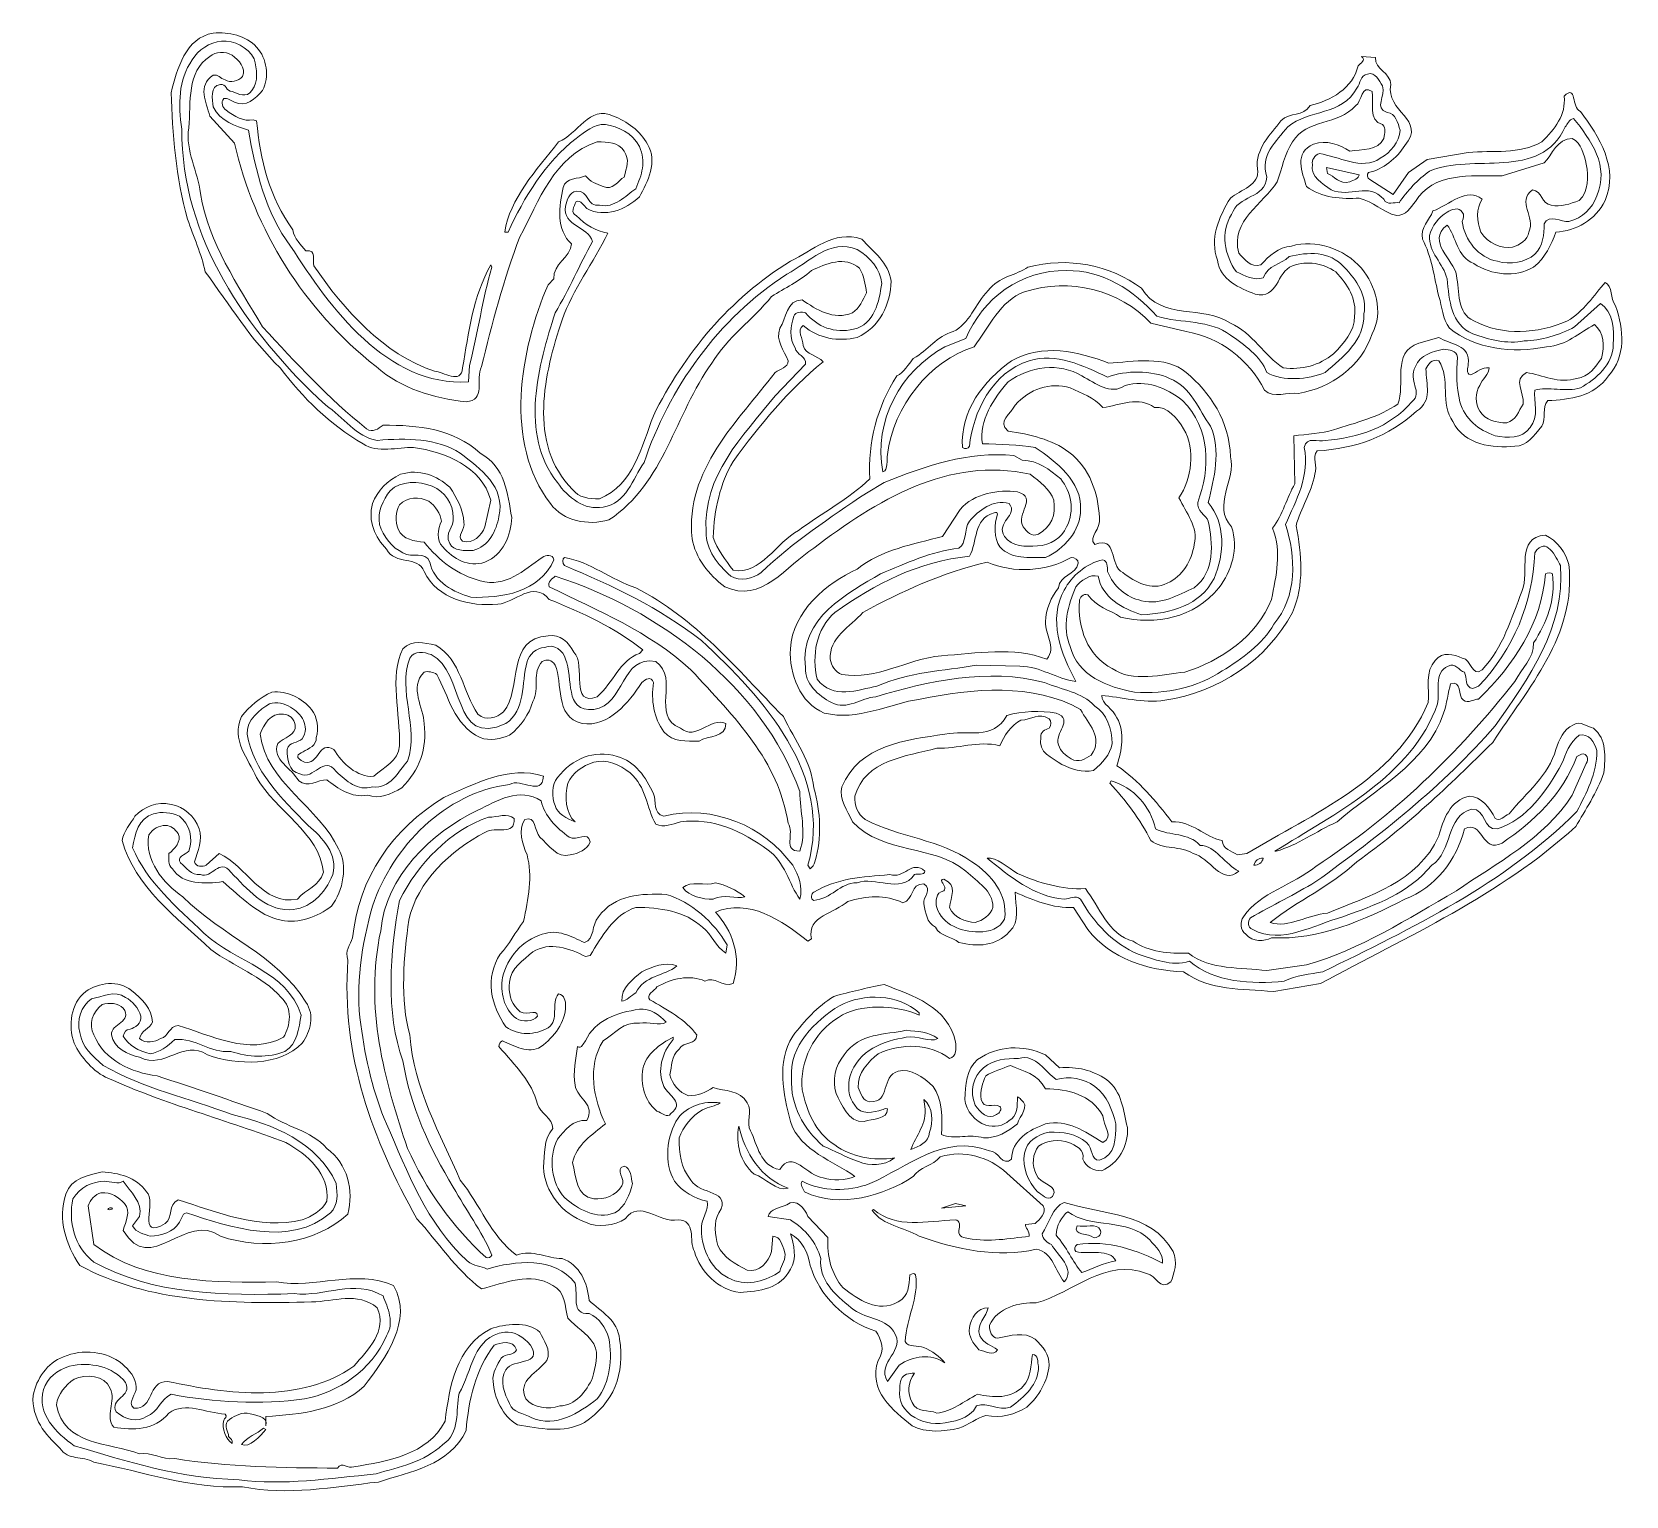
# Model space of a CAD drawing. Header units: centimetres. Extents: x -4.19 to 5.57, y -4.66 to 4.31.
import ezdxf

# ---------------------------------------------------------------- set-up
doc = ezdxf.new("R2010")
doc.units = ezdxf.units.CM
doc.header["$MEASUREMENT"] = 0
doc.layers.add('layer 1', color=7, linetype='Continuous')

msp = doc.modelspace()

# ---------------------------------------------------------------- linework, layer by layer
at = {"layer": 'layer 1', "color": 22, "lineweight": 9}
for points, knots in [([(-2.81527, 4.2146), (-2.75076, 4.14292), (-2.73644, 4.03542), (-2.77943, 3.94942), (-2.77943, 3.94942), (-2.82244, 3.89924), (-2.87977, 3.84192), (-2.95144, 3.87775), (-2.95144, 3.87775), (-2.97293, 3.88492), (-2.99444, 3.90642), (-3.01594, 3.89924), (-3.01594, 3.89924), (-3.03743, 3.87775), (-3.02311, 3.84192), (-3.00162, 3.82759), (-3.00162, 3.82759), (-2.95144, 3.79176), (-2.89411, 3.75592), (-2.83678, 3.77024), (-2.83678, 3.77024), (-2.83678, 3.77024), (-2.81527, 3.76309), (-2.81527, 3.76309), (-2.81527, 3.76309), (-2.79377, 3.52659), (-2.73644, 3.29008), (-2.5931, 3.09658), (-2.5931, 3.09658), (-2.58593, 3.03925), (-2.54294, 3.00341), (-2.51428, 2.96758), (-2.51428, 2.96758), (-2.44261, 2.97475), (-2.47844, 2.91025), (-2.4641, 2.87441), (-2.4641, 2.87441), (-2.27777, 2.60209), (-2.04126, 2.33692), (-1.72593, 2.22941), (-1.72593, 2.22941), (-1.67577, 2.22941), (-1.5611, 2.14342), (-1.55392, 2.25092), (-1.55392, 2.25092), (-1.51811, 2.46592), (-1.48942, 2.68808), (-1.38194, 2.88158), (-1.38194, 2.88158), (-1.38194, 2.88158), (-1.37477, 2.86724), (-1.37477, 2.86724), (-1.37477, 2.86724), (-1.43209, 2.67374), (-1.46076, 2.46592), (-1.51094, 2.26524), (-1.51094, 2.26524), (-1.51094, 2.26524), (-1.51811, 2.16491), (-1.51811, 2.16491), (-1.51811, 2.16491), (-2.01977, 2.13624), (-2.36376, 2.61641), (-2.60744, 2.99624), (-2.60744, 2.99624), (-2.75794, 3.19691), (-2.82244, 3.45491), (-2.86544, 3.70574), (-2.86544, 3.70574), (-2.94427, 3.73443), (-3.03743, 3.75592), (-3.08044, 3.84909), (-3.08044, 3.84909), (-3.08761, 3.89209), (-3.10193, 3.97809), (-3.03743, 3.98526), (-3.03743, 3.98526), (-3.00162, 3.99243), (-3.00162, 3.94225), (-2.96578, 3.94225), (-2.96578, 3.94225), (-2.92277, 3.92793), (-2.87977, 3.89924), (-2.84393, 3.94942), (-2.84393, 3.94942), (-2.80094, 4.00675), (-2.81527, 4.07842), (-2.82961, 4.14292), (-2.82961, 4.14292), (-2.87261, 4.2146), (-2.95144, 4.25758), (-3.03028, 4.25043), (-3.03028, 4.25043), (-3.10193, 4.24326), (-3.1736, 4.20025), (-3.20944, 4.13575), (-3.20944, 4.13575), (-3.29543, 4.01392), (-3.29543, 3.86341), (-3.27394, 3.71292), (-3.27394, 3.71292), (-3.27394, 3.04642), (-2.88694, 2.48024), (-2.39243, 2.02159), (-2.39243, 2.02159), (-2.28494, 1.94991), (-2.2061, 1.82809), (-2.0771, 1.80657), (-2.0771, 1.80657), (-1.89794, 1.82091), (-1.71161, 1.82091), (-1.56827, 1.72775), (-1.56827, 1.72775), (-1.44644, 1.63458), (-1.28877, 1.51991), (-1.33176, 1.34075), (-1.33176, 1.34075), (-1.3461, 1.25473), (-1.39626, 1.15442), (-1.48942, 1.1329), (-1.48942, 1.1329), (-1.5396, 1.1329), (-1.61127, 1.12573), (-1.63277, 1.17591), (-1.63277, 1.17591), (-1.6686, 1.24041), (-1.6041, 1.27625), (-1.61127, 1.33358), (-1.61127, 1.33358), (-1.61127, 1.41957), (-1.66143, 1.49124), (-1.74027, 1.52708), (-1.74027, 1.52708), (-1.82627, 1.55574), (-1.9266, 1.56291), (-1.99828, 1.49841), (-1.99828, 1.49841), (-2.04126, 1.44108), (-2.0771, 1.36941), (-2.06278, 1.29057), (-2.06278, 1.29057), (-2.04126, 1.21892), (-1.98393, 1.14725), (-1.91943, 1.11858), (-1.91943, 1.11858), (-1.8621, 1.08275), (-1.78326, 1.1329), (-1.7546, 1.06123), (-1.7546, 1.06123), (-1.7331, 0.9394), (-1.6041, 0.8749), (-1.50377, 0.84624), (-1.50377, 0.84624), (-1.31744, 0.83907), (-1.08093, 0.8749), (-0.99494, 1.07558), (-0.99494, 1.07558), (-1.00211, 1.11141), (-1.04509, 1.10424), (-1.06661, 1.08992), (-1.06661, 1.08992), (-1.18127, 1.01107), (-1.28877, 0.90357), (-1.44644, 0.94657), (-1.44644, 0.94657), (-1.58261, 0.98241), (-1.69727, 1.0684), (-1.79043, 1.18308), (-1.79043, 1.18308), (-1.84776, 1.19023), (-1.91943, 1.1974), (-1.9481, 1.2619), (-1.9481, 1.2619), (-1.96961, 1.31208), (-1.96244, 1.36941), (-1.94093, 1.41242), (-1.94093, 1.41242), (-1.89077, 1.46258), (-1.8191, 1.46258), (-1.76177, 1.43391), (-1.76177, 1.43391), (-1.71876, 1.40525), (-1.6901, 1.35507), (-1.68292, 1.31208), (-1.68292, 1.31208), (-1.70444, 1.2619), (-1.71876, 1.1974), (-1.67577, 1.15442), (-1.67577, 1.15442), (-1.61127, 1.08275), (-1.51811, 1.02542), (-1.41777, 1.06123), (-1.41777, 1.06123), (-1.30309, 1.10424), (-1.26011, 1.22607), (-1.25294, 1.33358), (-1.25294, 1.33358), (-1.2816, 1.48407), (-1.28877, 1.64174), (-1.44644, 1.72775), (-1.44644, 1.72775), (-1.61127, 1.87824), (-1.82627, 1.89974), (-2.04126, 1.89974), (-2.04126, 1.89974), (-2.06993, 1.87824), (-2.10576, 1.84958), (-2.1416, 1.87824), (-2.1416, 1.87824), (-2.37811, 2.06457), (-2.57161, 2.27959), (-2.77943, 2.50175), (-2.77943, 2.50175), (-2.92994, 2.75975), (-3.1091, 3.01058), (-3.15928, 3.31874), (-3.15928, 3.31874), (-3.1736, 3.45491), (-3.25245, 3.57674), (-3.23093, 3.72009), (-3.23093, 3.72009), (-3.21661, 3.87775), (-3.24527, 4.06408), (-3.10193, 4.15725), (-3.10193, 4.15725), (-3.06612, 4.18591), (-3.00877, 4.19308), (-2.96578, 4.16442), (-2.96578, 4.16442), (-2.92277, 4.13575), (-2.87977, 4.08559), (-2.90128, 4.03542), (-2.90128, 4.03542), (-2.92994, 4.00675), (-2.97293, 3.99243), (-3.00877, 4.01392), (-3.00877, 4.01392), (-3.03743, 4.02109), (-3.05177, 4.04976), (-3.08044, 4.04259), (-3.08044, 4.04259), (-3.18077, 3.97809), (-3.12344, 3.87775), (-3.10193, 3.79176), (-3.10193, 3.79176), (-3.10193, 3.79176), (-2.95144, 3.62692), (-2.95144, 3.62692), (-2.95144, 3.62692), (-2.82961, 3.09658), (-2.5286, 2.60924), (-2.08427, 2.25807), (-2.08427, 2.25807), (-1.9266, 2.12192), (-1.7331, 2.06457), (-1.53243, 2.04308), (-1.53243, 2.04308), (-1.4106, 2.05025), (-1.4751, 2.17925), (-1.43927, 2.25807), (-1.43927, 2.25807), (-1.37477, 2.51607), (-1.30309, 2.79559), (-1.20276, 3.05359), (-1.20276, 3.05359), (-1.0881, 3.26858), (-0.99494, 3.54808), (-0.72976, 3.63409), (-0.72976, 3.63409), (-0.66526, 3.63409), (-0.60076, 3.63409), (-0.56493, 3.57674), (-0.56493, 3.57674), (-0.52909, 3.52659), (-0.5506, 3.47643), (-0.56493, 3.41908), (-0.56493, 3.41908), (-0.60076, 3.39758), (-0.6366, 3.33308), (-0.69393, 3.36175), (-0.69393, 3.36175), (-0.73693, 3.37609), (-0.77277, 3.39041), (-0.80143, 3.42625), (-0.80143, 3.42625), (-0.84442, 3.40476), (-0.92326, 3.41908), (-0.93761, 3.35458), (-0.93761, 3.35458), (-0.96627, 3.24709), (-0.98059, 3.08943), (-0.88743, 3.01058), (-0.88743, 3.01058), (-0.8946, 2.92459), (-1.00211, 2.88875), (-0.99494, 2.79559), (-0.99494, 2.79559), (-0.99494, 2.79559), (-1.03077, 2.75975), (-1.03077, 2.75975), (-1.03077, 2.75975), (-1.20276, 2.35841), (-1.30309, 1.79225), (-1.01643, 1.41957), (-1.01643, 1.41957), (-0.93761, 1.31208), (-0.78709, 1.28342), (-0.65809, 1.31923), (-0.65809, 1.31923), (-0.3141, 1.54857), (-0.25677, 1.96424), (-0.02743, 2.27959), (-0.02743, 2.27959), (0.06573, 2.43725), (0.2234, 2.54474), (0.33808, 2.68808), (0.33808, 2.68808), (0.4169, 2.73824), (0.51008, 2.78125), (0.58174, 2.84575), (0.58174, 2.84575), (0.66775, 2.88875), (0.78956, 2.93891), (0.87555, 2.86009), (0.87555, 2.86009), (0.90422, 2.80991), (0.91139, 2.76692), (0.91856, 2.70958), (0.91856, 2.70958), (0.89707, 2.66659), (0.87555, 2.61641), (0.83257, 2.58775), (0.83257, 2.58775), (0.71791, 2.53759), (0.6104, 2.60924), (0.52441, 2.66659), (0.52441, 2.66659), (0.42407, 2.66659), (0.43124, 2.55191), (0.38823, 2.49458), (0.38823, 2.49458), (0.35957, 2.41574), (0.4169, 2.35841), (0.43841, 2.29391), (0.43841, 2.29391), (0.43841, 2.25092), (0.38823, 2.24375), (0.35957, 2.22224), (0.35957, 2.22224), (0.13023, 1.92125), (-0.19227, 1.62741), (-0.14926, 1.20458), (-0.14926, 1.20458), (-0.12777, 1.08992), (-0.04892, 0.98241), (0.05141, 0.91074), (0.05141, 0.91074), (0.27358, 0.80323), (0.43124, 1.03974), (0.59608, 1.14725), (0.59608, 1.14725), (0.97589, 1.43391), (1.42022, 1.71341), (1.9219, 1.59875), (1.9219, 1.59875), (1.97923, 1.55574), (2.04373, 1.50558), (2.06522, 1.44108), (2.06522, 1.44108), (2.07956, 1.34792), (2.0509, 1.27625), (1.97206, 1.23324), (1.97206, 1.23324), (1.92907, 1.21175), (1.90041, 1.24758), (1.87889, 1.27625), (1.87889, 1.27625), (1.82873, 1.35507), (1.97206, 1.45541), (1.84306, 1.49124), (1.84306, 1.49124), (1.7284, 1.50558), (1.5779, 1.48407), (1.49189, 1.38373), (1.49189, 1.38373), (1.49189, 1.38373), (1.3844, 1.21892), (1.3844, 1.21892), (1.3844, 1.21892), (1.20522, 1.16874), (1.01172, 1.14008), (0.86123, 1.01825), (0.86123, 1.01825), (0.6749, 0.93223), (0.46708, 0.76024), (0.45274, 0.53091), (0.45274, 0.53091), (0.44558, 0.37326), (0.51008, 0.20126), (0.66058, 0.13676), (0.66058, 0.13676), (0.8684, 0.0866), (1.05473, 0.19408), (1.24823, 0.22275), (1.24823, 0.22275), (1.56356, 0.28725), (1.94339, 0.32309), (2.23006, 0.15825), (2.23006, 0.15825), (2.27306, 0.07226), (2.3734, -0.01374), (2.29456, -0.12125), (2.29456, -0.12125), (2.25872, -0.14274), (2.21574, -0.1714), (2.17273, -0.14274), (2.17273, -0.14274), (2.13689, -0.12125), (2.10823, -0.09975), (2.09391, -0.05674), (2.09391, -0.05674), (2.06522, 0.01493), (2.19422, 0.09375), (2.07956, 0.13676), (2.07956, 0.13676), (1.9864, 0.1511), (1.87172, 0.1511), (1.77856, 0.12243), (1.77856, 0.12243), (1.69256, -0.03525), (1.5349, 0.03642), (1.39873, 0.00776), (1.39873, 0.00776), (1.16222, -0.02808), (0.87555, -0.05674), (0.76807, -0.31475), (0.76807, -0.31475), (0.74655, -0.39357), (0.8039, -0.45809), (0.83257, -0.52974), (0.83257, -0.52974), (1.02607, -0.73041), (1.32705, -0.66591), (1.52773, -0.83075), (1.52773, -0.83075), (1.5994, -0.90242), (1.69256, -0.94541), (1.69256, -1.05291), (1.69256, -1.05291), (1.67822, -1.10309), (1.62806, -1.13176), (1.58506, -1.14608), (1.58506, -1.14608), (1.52055, -1.13891), (1.45605, -1.11741), (1.42739, -1.05291), (1.42739, -1.05291), (1.43456, -0.98841), (1.47757, -0.91674), (1.39155, -0.88091), (1.39155, -0.88091), (1.3844, -0.88091), (1.37723, -0.88091), (1.37723, -0.88808), (1.37723, -0.88808), (1.3844, -0.90957), (1.41307, -0.93108), (1.39155, -0.95258), (1.39155, -0.95258), (1.3414, -0.95975), (1.3414, -1.01708), (1.34857, -1.05291), (1.34857, -1.05291), (1.3844, -1.16042), (1.49906, -1.20341), (1.60657, -1.20341), (1.60657, -1.20341), (1.67107, -1.20341), (1.73557, -1.18191), (1.76423, -1.12459), (1.76423, -1.12459), (1.78573, -0.97407), (1.68539, -0.85224), (1.56356, -0.77342), (1.56356, -0.77342), (1.37006, -0.63725), (1.11923, -0.62291), (0.91139, -0.51542), (0.91139, -0.51542), (0.86123, -0.47958), (0.84689, -0.4294), (0.84689, -0.37208), (0.84689, -0.37208), (0.91139, -0.14991), (1.16222, -0.12842), (1.34857, -0.07824), (1.34857, -0.07824), (1.47757, -0.08541), (1.5994, -0.02808), (1.73557, -0.06392), (1.73557, -0.06392), (1.75706, -0.00659), (1.80722, 0.06508), (1.86457, 0.09375), (1.86457, 0.09375), (1.92907, 0.09375), (1.97206, 0.14393), (2.03656, 0.10092), (2.03656, 0.10092), (2.0509, 0.0866), (2.0509, 0.06508), (2.03656, 0.04359), (2.03656, 0.04359), (2.01506, 0.03642), (1.97923, 0.0221), (1.9864, -0.01374), (1.9864, -0.01374), (1.96489, -0.1069), (2.05807, -0.13559), (2.1154, -0.17857), (2.1154, -0.17857), (2.1799, -0.20724), (2.23723, -0.22875), (2.3089, -0.21441), (2.3089, -0.21441), (2.36623, -0.16425), (2.40924, -0.12125), (2.42356, -0.04957), (2.42356, -0.04957), (2.42356, 0.03642), (2.38772, 0.13676), (2.31607, 0.17976), (2.31607, 0.17976), (2.23723, 0.26576), (2.1154, 0.2801), (2.00789, 0.32309), (2.00789, 0.32309), (1.6639, 0.41623), (1.29122, 0.33026), (0.97589, 0.23709), (0.97589, 0.23709), (0.88272, 0.22992), (0.8039, 0.1511), (0.70359, 0.20126), (0.70359, 0.20126), (0.62474, 0.24426), (0.53875, 0.31591), (0.5459, 0.41623), (0.5459, 0.41623), (0.50291, 0.71724), (0.81105, 0.8749), (1.00455, 0.98958), (1.00455, 0.98958), (1.16222, 1.05408), (1.31273, 1.12573), (1.48472, 1.14725), (1.48472, 1.14725), (1.5349, 1.17591), (1.5134, 1.2619), (1.54922, 1.31208), (1.54922, 1.31208), (1.60657, 1.37658), (1.69256, 1.44823), (1.7929, 1.41957), (1.7929, 1.41957), (1.85023, 1.34792), (1.7069, 1.30491), (1.76423, 1.21892), (1.76423, 1.21892), (1.80722, 1.15442), (1.89323, 1.15442), (1.96489, 1.16157), (1.96489, 1.16157), (2.04373, 1.16157), (2.1154, 1.21175), (2.14406, 1.27625), (2.14406, 1.27625), (2.19422, 1.37658), (2.17273, 1.49124), (2.10823, 1.57008), (2.10823, 1.57008), (2.03656, 1.62741), (1.97206, 1.68474), (1.87172, 1.68474), (1.87172, 1.68474), (1.87172, 1.68474), (1.82156, 1.71341), (1.82156, 1.71341), (1.82156, 1.71341), (1.54207, 1.74207), (1.2769, 1.64891), (1.02607, 1.54857), (1.02607, 1.54857), (1.02607, 1.54857), (0.91856, 1.48407), (0.91856, 1.48407), (0.91856, 1.48407), (0.69641, 1.33358), (0.46708, 1.18308), (0.27358, 0.99673), (0.27358, 0.99673), (0.2234, 0.96092), (0.14458, 0.9394), (0.08725, 0.97524), (0.08725, 0.97524), (0.0084, 1.04691), (-0.06327, 1.1329), (-0.06327, 1.24758), (-0.06327, 1.24758), (-0.08476, 1.59158), (0.1589, 1.82809), (0.35957, 2.07891), (0.35957, 2.07891), (0.35957, 2.07891), (0.5459, 2.27242), (0.5459, 2.27242), (0.5459, 2.27242), (0.55307, 2.32257), (0.48857, 2.32974), (0.4814, 2.37275), (0.4814, 2.37275), (0.44558, 2.43008), (0.45274, 2.50892), (0.47425, 2.56625), (0.47425, 2.56625), (0.4814, 2.59492), (0.52441, 2.59492), (0.5459, 2.58775), (0.5459, 2.58775), (0.61757, 2.50175), (0.72508, 2.45875), (0.83972, 2.48741), (0.83972, 2.48741), (0.96872, 2.51607), (0.99738, 2.65942), (1.01172, 2.76692), (1.01172, 2.76692), (1.00455, 2.85292), (0.94005, 2.93174), (0.86123, 2.97475), (0.86123, 2.97475), (0.69641, 3.04642), (0.56741, 2.89593), (0.43124, 2.82425), (0.43124, 2.82425), (0.0084, 2.55191), (-0.2926, 2.12192), (-0.4431, 1.67042), (-0.4431, 1.67042), (-0.51477, 1.57008), (-0.5506, 1.41957), (-0.69393, 1.39808), (-0.69393, 1.39808), (-0.80861, 1.37658), (-0.90892, 1.45541), (-0.97342, 1.54857), (-0.97342, 1.54857), (-1.20993, 1.84241), (-1.0881, 2.27242), (-0.98776, 2.58775), (-0.98776, 2.58775), (-0.90177, 2.73109), (-0.83727, 2.88158), (-0.75843, 3.02493), (-0.75843, 3.02493), (-0.78709, 3.11809), (-0.94476, 3.11809), (-0.92326, 3.23992), (-0.92326, 3.23992), (-0.91609, 3.27576), (-0.90177, 3.32591), (-0.85876, 3.33308), (-0.85876, 3.33308), (-0.77992, 3.34026), (-0.79426, 3.23275), (-0.71542, 3.24709), (-0.71542, 3.24709), (-0.62226, 3.22558), (-0.55776, 3.30442), (-0.49326, 3.34743), (-0.49326, 3.34743), (-0.45742, 3.43342), (-0.42876, 3.51224), (-0.47176, 3.60543), (-0.47176, 3.60543), (-0.51477, 3.69142), (-0.60076, 3.72726), (-0.67961, 3.74158), (-0.67961, 3.74158), (-0.75126, 3.74158), (-0.80143, 3.69859), (-0.85876, 3.65559), (-0.85876, 3.65559), (-1.04509, 3.51224), (-1.18127, 3.29008), (-1.27443, 3.08225), (-1.27443, 3.08225), (-1.27443, 3.08225), (-1.29592, 3.08225), (-1.29592, 3.08225), (-1.29592, 3.08225), (-1.26726, 3.28293), (-1.10242, 3.46209), (-0.96627, 3.63409), (-0.96627, 3.63409), (-0.85159, 3.67708), (-0.77992, 3.86341), (-0.62943, 3.79176), (-0.62943, 3.79176), (-0.5506, 3.76309), (-0.46459, 3.69859), (-0.4216, 3.61975), (-0.4216, 3.61975), (-0.3571, 3.51224), (-0.4216, 3.39041), (-0.47176, 3.29725), (-0.47176, 3.29725), (-0.55776, 3.21843), (-0.67961, 3.16825), (-0.79426, 3.22558), (-0.79426, 3.22558), (-0.80861, 3.23992), (-0.8301, 3.28293), (-0.85876, 3.26858), (-0.85876, 3.26858), (-0.87311, 3.23992), (-0.8946, 3.19691), (-0.85876, 3.18259), (-0.85876, 3.18259), (-0.80143, 3.12524), (-0.73693, 3.08943), (-0.66526, 3.07508), (-0.66526, 3.07508), (-0.75126, 2.89593), (-0.88026, 2.73109), (-0.94476, 2.54474), (-0.94476, 2.54474), (-1.05226, 2.22224), (-1.15977, 1.78508), (-0.88026, 1.50558), (-0.88026, 1.50558), (-0.84442, 1.45541), (-0.77992, 1.44823), (-0.71542, 1.44823), (-0.71542, 1.44823), (-0.5076, 1.53425), (-0.45742, 1.77074), (-0.38577, 1.95709), (-0.38577, 1.95709), (-0.19942, 2.33692), (0.08008, 2.67374), (0.45274, 2.90308), (0.45274, 2.90308), (0.58891, 2.96758), (0.71791, 3.09658), (0.88989, 3.03925), (0.88989, 3.03925), (0.96157, 2.96043), (1.05473, 2.89593), (1.06905, 2.78125), (1.06905, 2.78125), (1.06905, 2.64507), (0.99738, 2.49458), (0.86123, 2.43725), (0.86123, 2.43725), (0.74655, 2.40859), (0.62474, 2.43008), (0.53158, 2.50892), (0.53158, 2.50892), (0.48857, 2.48024), (0.53158, 2.43008), (0.53158, 2.38707), (0.53158, 2.38707), (0.5459, 2.32974), (0.61757, 2.32974), (0.65341, 2.28674), (0.65341, 2.28674), (0.43841, 2.11475), (0.26641, 1.89974), (0.10157, 1.67757), (0.10157, 1.67757), (0.02275, 1.54142), (-0.01309, 1.38373), (-0.02026, 1.21175), (-0.02026, 1.21175), (0.00123, 1.14008), (0.05858, 1.07558), (0.10157, 1.01107), (0.10157, 1.01107), (0.27358, 0.98241), (0.36674, 1.18308), (0.50291, 1.25473), (0.50291, 1.25473), (0.64624, 1.36224), (0.81105, 1.44823), (0.94005, 1.57008), (0.94005, 1.57008), (0.92573, 1.79225), (0.98306, 2.01441), (1.10489, 2.20074), (1.10489, 2.20074), (1.1479, 2.22224), (1.17656, 2.27242), (1.20522, 2.30825), (1.20522, 2.30825), (1.29839, 2.35841), (1.34857, 2.44442), (1.4489, 2.47309), (1.4489, 2.47309), (1.54922, 2.51607), (1.58506, 2.64507), (1.6639, 2.72392), (1.6639, 2.72392), (1.7284, 2.80991), (1.83591, 2.81708), (1.90756, 2.86724), (1.90756, 2.86724), (2.15124, 2.93174), (2.40924, 2.88158), (2.60274, 2.73824), (2.60274, 2.73824), (2.72457, 2.53759), (2.98257, 2.63792), (3.1474, 2.52325), (3.1474, 2.52325), (3.28358, 2.46592), (3.35523, 2.32257), (3.46991, 2.25092), (3.46991, 2.25092), (3.58456, 2.23658), (3.69207, 2.26524), (3.77806, 2.33692), (3.77806, 2.33692), (3.84256, 2.40142), (3.90706, 2.47309), (3.90706, 2.56625), (3.90706, 2.56625), (3.92141, 2.67374), (3.86408, 2.75975), (3.79241, 2.83858), (3.79241, 2.83858), (3.71356, 2.88875), (3.6204, 2.91025), (3.52723, 2.87441), (3.52723, 2.87441), (3.4269, 2.83858), (3.44124, 2.66659), (3.2979, 2.70242), (3.2979, 2.70242), (3.20473, 2.73824), (3.0829, 2.78842), (3.06856, 2.91025), (3.06856, 2.91025), (3.0184, 3.03925), (3.07573, 3.17542), (3.1474, 3.29008), (3.1474, 3.29008), (3.20473, 3.34026), (3.33373, 3.36892), (3.31224, 3.46926), (3.31224, 3.46926), (3.2979, 3.59109), (3.39106, 3.67708), (3.45556, 3.76309), (3.45556, 3.76309), (3.51291, 3.82042), (3.59173, 3.78459), (3.63474, 3.85626), (3.63474, 3.85626), (3.75657, 3.88492), (3.89989, 3.96374), (3.92858, 4.09992), (3.92858, 4.09992), (3.9429, 4.11426), (3.97874, 4.13575), (3.95007, 4.15725), (3.95007, 4.15725), (3.95007, 4.15725), (4.03607, 4.15009), (4.03607, 4.15009), (4.03607, 4.15009), (4.02891, 4.07842), (4.12923, 4.05693), (4.12923, 3.98526), (4.12923, 3.98526), (4.09339, 3.82042), (4.35142, 3.77024), (4.21524, 3.61258), (4.21524, 3.61258), (4.16507, 3.53376), (4.07907, 3.46209), (3.99308, 3.44774), (3.99308, 3.44774), (3.97874, 3.43342), (3.98591, 3.41193), (4.00023, 3.40476), (4.00023, 3.40476), (4.00023, 3.40476), (4.14357, 3.31159), (4.14357, 3.31159), (4.14357, 3.31159), (4.14357, 3.31159), (4.23674, 3.44774), (4.23674, 3.44774), (4.23674, 3.44774), (4.23674, 3.44774), (4.35142, 3.52659), (4.35142, 3.52659), (4.35142, 3.52659), (4.35142, 3.52659), (4.60225, 3.56959), (4.60225, 3.56959), (4.60225, 3.56959), (4.75274, 3.58391), (4.91758, 3.55525), (5.05375, 3.63409), (5.05375, 3.63409), (5.13257, 3.71292), (5.20424, 3.79893), (5.1899, 3.91359), (5.1899, 3.91359), (5.26874, 3.99243), (5.23291, 3.84192), (5.29024, 3.82042), (5.29024, 3.82042), (5.40491, 3.66993), (5.52674, 3.46926), (5.44075, 3.27576), (5.44075, 3.27576), (5.38342, 3.15393), (5.26157, 3.08943), (5.13974, 3.08225), (5.13974, 3.08225), (5.11108, 3.00341), (5.07524, 2.92459), (5.00357, 2.86724), (5.00357, 2.86724), (4.88891, 2.80274), (4.74557, 2.81708), (4.63808, 2.88875), (4.63808, 2.88875), (4.53057, 2.93174), (4.53057, 3.05359), (4.47325, 3.12524), (4.47325, 3.12524), (4.34424, 3.01775), (4.51623, 2.91742), (4.53057, 2.81708), (4.53057, 2.81708), (4.55207, 2.71675), (4.53057, 2.58775), (4.63808, 2.53759), (4.63808, 2.53759), (4.81724, 2.44442), (5.02508, 2.45875), (5.21141, 2.53759), (5.21141, 2.53759), (5.30458, 2.59492), (5.37625, 2.69525), (5.44075, 2.77408), (5.44075, 2.77408), (5.49091, 2.75258), (5.46941, 2.67374), (5.50525, 2.63075), (5.50525, 2.63075), (5.55541, 2.48024), (5.56975, 2.32257), (5.46224, 2.20074), (5.46224, 2.20074), (5.36908, 2.07174), (5.22573, 2.05742), (5.08958, 2.05025), (5.08958, 2.05025), (5.05375, 2.00724), (5.08241, 1.94274), (5.05375, 1.89259), (5.05375, 1.89259), (5.00357, 1.83524), (4.96058, 1.77074), (4.88891, 1.77074), (4.88891, 1.77074), (4.75274, 1.75641), (4.58073, 1.77791), (4.50908, 1.92125), (4.50908, 1.92125), (4.43024, 2.02874), (4.49474, 2.18642), (4.42307, 2.29391), (4.42307, 2.29391), (4.38008, 2.30825), (4.35857, 2.27242), (4.34424, 2.24375), (4.34424, 2.24375), (4.34424, 2.15059), (4.38723, 2.05025), (4.2869, 1.98575), (4.2869, 1.98575), (4.11491, 1.82809), (3.91424, 1.75641), (3.67773, 1.74207), (3.67773, 1.74207), (3.64191, 1.69908), (3.6849, 1.64891), (3.66341, 1.59875), (3.66341, 1.59875), (3.64191, 1.48407), (3.57739, 1.39091), (3.54873, 1.28342), (3.54873, 1.28342), (3.58456, 1.11141), (3.59891, 0.91791), (3.52723, 0.75307), (3.52723, 0.75307), (3.36957, 0.45924), (3.07573, 0.26576), (2.74606, 0.2156), (2.74606, 0.2156), (2.60989, 0.19408), (2.47374, 0.23709), (2.35906, 0.24426), (2.35906, 0.24426), (2.35906, 0.19408), (2.43073, 0.15825), (2.45222, 0.10809), (2.45222, 0.10809), (2.5024, 0.01493), (2.48089, -0.09258), (2.45222, -0.18575), (2.45222, -0.18575), (2.58839, -0.27891), (2.68873, -0.40074), (2.78907, -0.52974), (2.78907, -0.52974), (2.9109, -0.52259), (2.98974, -0.62291), (3.09723, -0.64442), (3.09723, -0.64442), (3.09723, -0.69458), (3.15458, -0.70892), (3.19041, -0.73041), (3.19041, -0.73041), (3.19041, -0.73041), (3.24774, -0.72324), (3.24774, -0.72324), (3.24774, -0.72324), (3.64906, -0.47958), (4.15074, -0.27891), (4.35857, 0.20126), (4.35857, 0.20126), (4.36574, 0.2801), (4.33707, 0.39474), (4.40157, 0.45924), (4.40157, 0.45924), (4.44458, 0.51657), (4.51623, 0.49507), (4.56641, 0.47358), (4.56641, 0.47358), (4.62374, 0.46641), (4.62374, 0.35175), (4.68824, 0.40191), (4.68824, 0.40191), (4.81724, 0.53808), (4.8674, 0.71724), (4.9319, 0.88207), (4.9319, 0.88207), (4.98208, 1.0039), (4.88891, 1.21175), (5.07524, 1.22607), (5.07524, 1.22607), (5.14691, 1.1974), (5.20424, 1.11141), (5.21858, 1.04691), (5.21858, 1.04691), (5.26874, 0.6169), (4.96773, 0.28725), (4.75274, -0.0424), (4.75274, -0.0424), (4.48757, -0.30757), (4.21524, -0.56558), (3.92141, -0.77342), (3.92141, -0.77342), (3.76374, -0.92391), (3.5559, -1.00991), (3.39106, -1.14608), (3.39106, -1.14608), (3.50574, -1.18191), (3.6204, -1.09592), (3.74223, -1.08875), (3.74223, -1.08875), (3.99308, -0.98124), (4.29407, -0.90242), (4.42307, -0.61575), (4.42307, -0.61575), (4.44458, -0.52259), (4.49474, -0.39357), (4.6094, -0.37208), (4.6094, -0.37208), (4.68107, -0.37208), (4.73842, -0.44375), (4.76708, -0.50825), (4.76708, -0.50825), (4.79575, -0.52974), (4.82441, -0.4939), (4.85308, -0.47958), (4.85308, -0.47958), (4.96058, -0.35058), (5.09673, -0.24307), (5.13974, -0.08541), (5.13974, -0.08541), (5.16123, -0.02808), (5.18275, 0.03642), (5.24725, 0.06508), (5.24725, 0.06508), (5.29024, 0.09375), (5.33324, 0.05076), (5.36908, 0.04359), (5.36908, 0.04359), (5.45507, -0.02091), (5.44075, -0.13559), (5.43358, -0.22875), (5.43358, -0.22875), (5.39057, -0.35058), (5.31892, -0.45809), (5.26157, -0.5584), (5.26157, -0.5584), (4.79575, -0.98124), (4.22957, -1.23207), (3.69924, -1.51876), (3.69924, -1.51876), (3.69924, -1.51876), (3.41258, -1.56892), (3.41258, -1.56892), (3.41258, -1.56892), (3.20473, -1.54742), (3.03273, -1.56892), (2.86074, -1.44709), (2.86074, -1.44709), (2.63857, -1.43992), (2.41641, -1.36824), (2.27306, -1.18909), (2.27306, -1.18909), (2.27306, -1.18909), (2.18707, -1.05291), (2.18707, -1.05291), (2.18707, -1.05291), (2.05807, -1.06008), (1.94339, -1.00991), (1.82873, -0.95975), (1.82873, -0.95975), (1.82873, -1.04574), (1.86457, -1.13891), (1.7929, -1.20341), (1.7929, -1.20341), (1.71406, -1.28942), (1.5994, -1.29657), (1.48472, -1.26791), (1.48472, -1.26791), (1.44173, -1.23207), (1.37006, -1.23207), (1.3414, -1.17474), (1.3414, -1.17474), (1.28407, -1.14608), (1.28407, -1.08875), (1.26972, -1.03142), (1.26972, -1.03142), (1.26255, -0.98841), (1.32705, -0.94541), (1.26972, -0.90957), (1.26972, -0.90957), (1.18373, -0.90242), (1.2124, -1.00991), (1.14072, -1.02425), (1.14072, -1.02425), (1.03322, -0.97407), (0.91856, -0.98124), (0.8039, -1.01708), (0.8039, -1.01708), (0.72508, -1.08875), (0.55307, -1.10309), (0.58174, -1.24641), (0.58174, -1.24641), (0.58174, -1.24641), (0.56024, -1.26076), (0.56024, -1.26076), (0.56024, -1.26076), (0.40258, -1.13176), (0.19473, -0.99558), (-0.00592, -1.08158), (-0.00592, -1.08158), (0.0944, -1.18909), (0.1589, -1.36107), (0.10157, -1.51876), (0.10157, -1.51876), (0.03707, -1.54742), (-0.01309, -1.46858), (-0.07042, -1.50442), (-0.07042, -1.50442), (-0.1636, -1.46141), (-0.27826, -1.49007), (-0.36425, -1.54025), (-0.36425, -1.54025), (-0.3786, -1.56174), (-0.43593, -1.59041), (-0.40726, -1.61907), (-0.40726, -1.61907), (-0.30693, -1.67642), (-0.1851, -1.74092), (-0.1206, -1.83409), (-0.1206, -1.83409), (-0.1206, -1.89859), (-0.19942, -1.86992), (-0.2281, -1.92008), (-0.2281, -1.92008), (-0.27826, -1.96309), (-0.27109, -2.02759), (-0.28543, -2.07775), (-0.28543, -2.07775), (-0.27109, -2.13508), (-0.2281, -2.18525), (-0.17075, -2.20675), (-0.17075, -2.20675), (-0.11342, -2.20675), (-0.06327, -2.18525), (-0.02026, -2.15659), (-0.02026, -2.15659), (0.05141, -2.17808), (0.14458, -2.17091), (0.18758, -2.24975), (0.18758, -2.24975), (0.2234, -2.29991), (0.18041, -2.37158), (0.20908, -2.42176), (0.20908, -2.42176), (0.25208, -2.50776), (0.26641, -2.63676), (0.38823, -2.65825), (0.38823, -2.65825), (0.45991, -2.52925), (0.56024, -2.70126), (0.65341, -2.70843), (0.65341, -2.70843), (0.71074, -2.72992), (0.78956, -2.72275), (0.84689, -2.70126), (0.84689, -2.70126), (0.71791, -2.60092), (0.51724, -2.55076), (0.45274, -2.36441), (0.45274, -2.36441), (0.40975, -2.19243), (0.36674, -2.00608), (0.46708, -1.84126), (0.46708, -1.84126), (0.53875, -1.74809), (0.61757, -1.66208), (0.71791, -1.59758), (0.71791, -1.59758), (0.82539, -1.56892), (0.91139, -1.54742), (1.02607, -1.52591), (1.02607, -1.52591), (1.19805, -1.59041), (1.42022, -1.66208), (1.46323, -1.87707), (1.46323, -1.87707), (1.4704, -1.91291), (1.4704, -1.97026), (1.42739, -1.97741), (1.42739, -1.97741), (1.30556, -1.88425), (1.13355, -1.88425), (0.99023, -1.94875), (0.99023, -1.94875), (0.9329, -1.99892), (0.86123, -2.06342), (0.8684, -2.15659), (0.8684, -2.15659), (0.88272, -2.19243), (0.89707, -2.24258), (0.94005, -2.24258), (0.94005, -2.24258), (1.06905, -2.24975), (1.00455, -2.08492), (1.11206, -2.05625), (1.11206, -2.05625), (1.1909, -2.03476), (1.26255, -2.09209), (1.32705, -2.14942), (1.32705, -2.14942), (1.3844, -2.22826), (1.3844, -2.34292), (1.37723, -2.44326), (1.37723, -2.44326), (1.45605, -2.47909), (1.55639, -2.43608), (1.63523, -2.46475), (1.63523, -2.46475), (1.72123, -2.46475), (1.77856, -2.42891), (1.84306, -2.37875), (1.84306, -2.37875), (1.8574, -2.32858), (1.9219, -2.27125), (1.86457, -2.22826), (1.86457, -2.22826), (1.8574, -2.22109), (1.85023, -2.21392), (1.84306, -2.21392), (1.84306, -2.21392), (1.84306, -2.26408), (1.84306, -2.33575), (1.7929, -2.35726), (1.7929, -2.35726), (1.75706, -2.3931), (1.69973, -2.40025), (1.64956, -2.38593), (1.64956, -2.38593), (1.58506, -2.36441), (1.52773, -2.29991), (1.52055, -2.22826), (1.52055, -2.22826), (1.52773, -2.14225), (1.52773, -2.04191), (1.5994, -1.98458), (1.5994, -1.98458), (1.72123, -1.89859), (1.87889, -1.89142), (2.01506, -1.95592), (2.01506, -1.95592), (2.01506, -1.95592), (2.10106, -2.03476), (2.10106, -2.03476), (2.10106, -2.03476), (2.20856, -2.02759), (2.30173, -2.04908), (2.38772, -2.10641), (2.38772, -2.10641), (2.48806, -2.18525), (2.48806, -2.29276), (2.51672, -2.40025), (2.51672, -2.40025), (2.52389, -2.51493), (2.45939, -2.62241), (2.35906, -2.66542), (2.35906, -2.66542), (2.3089, -2.66542), (2.25872, -2.64393), (2.2444, -2.59375), (2.2444, -2.59375), (2.25872, -2.53642), (2.19422, -2.50776), (2.15841, -2.49341), (2.15841, -2.49341), (2.10106, -2.47192), (2.02223, -2.47909), (1.97206, -2.51493), (1.97206, -2.51493), (1.93622, -2.55791), (1.92907, -2.63676), (1.95773, -2.68691), (1.95773, -2.68691), (1.97923, -2.75141), (2.10106, -2.75141), (2.05807, -2.82309), (2.05807, -2.82309), (2.02223, -2.85175), (1.99357, -2.80876), (1.96489, -2.79442), (1.96489, -2.79442), (1.90756, -2.72992), (1.87172, -2.65108), (1.88606, -2.55791), (1.88606, -2.55791), (1.90041, -2.48626), (1.96489, -2.44326), (2.03656, -2.42891), (2.03656, -2.42891), (2.12257, -2.42891), (2.20139, -2.43608), (2.26589, -2.49341), (2.26589, -2.49341), (2.3089, -2.52925), (2.28739, -2.60092), (2.34474, -2.60092), (2.34474, -2.60092), (2.44507, -2.57226), (2.44507, -2.46475), (2.44507, -2.37875), (2.44507, -2.37875), (2.42356, -2.29276), (2.39489, -2.20675), (2.31607, -2.14942), (2.31607, -2.14942), (2.25157, -2.09926), (2.15841, -2.08492), (2.07956, -2.10641), (2.07956, -2.10641), (2.01506, -2.06342), (1.95773, -1.94875), (1.85023, -1.97741), (1.85023, -1.97741), (1.7714, -1.97741), (1.69973, -1.98458), (1.63523, -2.03476), (1.63523, -2.03476), (1.57073, -2.09209), (1.54922, -2.17808), (1.58506, -2.26408), (1.58506, -2.26408), (1.61372, -2.30708), (1.6639, -2.35726), (1.71406, -2.32143), (1.71406, -2.32143), (1.73557, -2.31425), (1.74989, -2.28559), (1.73557, -2.27125), (1.73557, -2.27125), (1.69256, -2.24975), (1.63523, -2.29276), (1.62089, -2.22826), (1.62089, -2.22826), (1.61372, -2.17808), (1.62806, -2.12792), (1.64956, -2.08492), (1.64956, -2.08492), (1.69256, -2.05625), (1.74989, -2.04191), (1.80007, -2.02042), (1.80007, -2.02042), (1.87889, -2.05625), (1.96489, -2.0706), (2.01506, -2.16376), (2.01506, -2.16376), (2.15124, -2.16376), (2.29456, -2.19958), (2.36623, -2.32858), (2.36623, -2.32858), (2.36623, -2.38593), (2.4379, -2.4576), (2.36623, -2.49341), (2.36623, -2.49341), (2.25157, -2.42176), (2.15124, -2.35009), (2.01506, -2.37875), (2.01506, -2.37875), (1.91473, -2.41459), (1.80722, -2.47909), (1.80722, -2.59375), (1.80722, -2.59375), (1.74989, -2.64393), (1.7284, -2.54359), (1.67107, -2.54359), (1.67107, -2.54359), (1.39155, -2.43608), (1.16939, -2.64393), (0.94005, -2.74426), (0.94005, -2.74426), (0.8039, -2.79442), (0.65341, -2.79442), (0.52441, -2.72992), (0.52441, -2.72992), (0.51008, -2.75141), (0.53158, -2.77293), (0.53875, -2.79442), (0.53875, -2.79442), (0.76089, -2.90193), (1.02607, -2.81591), (1.20522, -2.70126), (1.20522, -2.70126), (1.24106, -2.64393), (1.32705, -2.63676), (1.37006, -2.57943), (1.37006, -2.57943), (1.52055, -2.53642), (1.6639, -2.57943), (1.77856, -2.67976), (1.77856, -2.67976), (1.77856, -2.67976), (2.00072, -2.88041), (2.00072, -2.88041), (2.00072, -2.88041), (2.02223, -2.92342), (1.97923, -2.96643), (1.95056, -2.98792), (1.95056, -2.98792), (1.95056, -2.98792), (1.89323, -2.99509), (1.89323, -2.99509), (1.89323, -2.99509), (1.88606, -3.00942), (1.9219, -3.03808), (1.91473, -3.06676), (1.91473, -3.06676), (1.7929, -3.08109), (1.67107, -3.10258), (1.54207, -3.08109), (1.54207, -3.08109), (1.52055, -3.07392), (1.47757, -3.07392), (1.48472, -3.03093), (1.48472, -3.03093), (1.49189, -3.00942), (1.49189, -2.96643), (1.46323, -2.96643), (1.46323, -2.96643), (1.28407, -2.97358), (1.10489, -3.02376), (0.96157, -2.90193), (0.96157, -2.90193), (0.96157, -2.90193), (0.95439, -2.90908), (0.95439, -2.90908), (0.95439, -2.90908), (1.0189, -3.00226), (1.1479, -3.00942), (1.24106, -3.06676), (1.24106, -3.06676), (1.4704, -3.14559), (1.72123, -3.20292), (1.95773, -3.14559), (1.95773, -3.14559), (2.06522, -3.16708), (2.07239, -3.28176), (2.12972, -3.34626), (2.12972, -3.34626), (2.20139, -3.26742), (2.08674, -3.18142), (2.0509, -3.11692), (2.0509, -3.11692), (2.02223, -3.10975), (2.00072, -3.08109), (1.99357, -3.05242), (1.99357, -3.05242), (2.03656, -2.98792), (2.05807, -2.88759), (2.12972, -2.85892), (2.12972, -2.85892), (2.36623, -2.93776), (2.66007, -2.91625), (2.79624, -3.15993), (2.79624, -3.15993), (2.8249, -3.22443), (2.80339, -3.29608), (2.7819, -3.34626), (2.7819, -3.34626), (2.7174, -3.40359), (2.68873, -3.30325), (2.63857, -3.29608), (2.63857, -3.29608), (2.38057, -3.19577), (2.18707, -3.41076), (1.95773, -3.47526), (1.95773, -3.47526), (1.8574, -3.46809), (1.72123, -3.50392), (1.67107, -3.61143), (1.67107, -3.61143), (1.67107, -3.64727), (1.68539, -3.69025), (1.72123, -3.69025), (1.72123, -3.69025), (1.80007, -3.67593), (1.88606, -3.64727), (1.95056, -3.69742), (1.95056, -3.69742), (2.00072, -3.74043), (2.03656, -3.79059), (2.03656, -3.85509), (2.03656, -3.85509), (2.02941, -3.95543), (1.97206, -4.04859), (1.90041, -4.11309), (1.90041, -4.11309), (1.82873, -4.1561), (1.74272, -4.18476), (1.64956, -4.16327), (1.64956, -4.16327), (1.5994, -4.17759), (1.54207, -4.2206), (1.48472, -4.24209), (1.48472, -4.24209), (1.39155, -4.26358), (1.28407, -4.27076), (1.19805, -4.22777), (1.19805, -4.22777), (1.0834, -4.13458), (0.92573, -4.01275), (0.99023, -3.82643), (0.99023, -3.82643), (1.03322, -3.7691), (1.01172, -3.69742), (0.97589, -3.64727), (0.97589, -3.64727), (0.78956, -3.58992), (0.62474, -3.42508), (0.57458, -3.24592), (0.57458, -3.24592), (0.56024, -3.16708), (0.52441, -3.08826), (0.45274, -3.05242), (0.45274, -3.05242), (0.47425, -3.10975), (0.49574, -3.21009), (0.45274, -3.26742), (0.45274, -3.26742), (0.39541, -3.38927), (0.25923, -3.40359), (0.14458, -3.41076), (0.14458, -3.41076), (0.0084, -3.39642), (-0.0991, -3.28176), (-0.13492, -3.15993), (-0.13492, -3.15993), (-0.17075, -3.09543), (-0.1206, -2.96643), (-0.23525, -2.96643), (-0.23525, -2.96643), (-0.34993, -2.98792), (-0.47176, -2.83743), (-0.55776, -2.95926), (-0.55776, -2.95926), (-0.62226, -3.00226), (-0.72976, -3.01659), (-0.80143, -2.98075), (-0.80143, -2.98075), (-0.94476, -2.93059), (-1.05226, -2.79442), (-1.05944, -2.64393), (-1.05944, -2.64393), (-1.05226, -2.56508), (-1.05944, -2.47192), (-1.00211, -2.40742), (-1.00211, -2.40742), (-1.00211, -2.34292), (-1.08093, -2.31425), (-1.09527, -2.25693), (-1.09527, -2.25693), (-1.13111, -2.12075), (-1.23142, -2.02042), (-1.33176, -1.90576), (-1.33176, -1.90576), (-1.33176, -1.89142), (-1.32461, -1.87707), (-1.31027, -1.86992), (-1.31027, -1.86992), (-1.23859, -1.89859), (-1.1526, -1.95592), (-1.07376, -1.90576), (-1.07376, -1.90576), (-0.99494, -1.84841), (-0.92326, -1.75525), (-0.92326, -1.65491), (-0.92326, -1.65491), (-0.92326, -1.62624), (-0.93044, -1.59041), (-0.96627, -1.58326), (-0.96627, -1.58326), (-1.01643, -1.64059), (-0.9591, -1.74092), (-1.03077, -1.79108), (-1.03077, -1.79108), (-1.10959, -1.83409), (-1.20993, -1.84126), (-1.28877, -1.78391), (-1.28877, -1.78391), (-1.38194, -1.65491), (-1.41777, -1.48292), (-1.32461, -1.33958), (-1.32461, -1.33958), (-1.26726, -1.28225), (-1.23142, -1.20341), (-1.18127, -1.13891), (-1.18127, -1.13891), (-1.1526, -1.00276), (-1.12394, -0.85941), (-1.15977, -0.73041), (-1.15977, -0.73041), (-1.18844, -0.66591), (-1.2171, -0.57992), (-1.17409, -0.51542), (-1.17409, -0.51542), (-1.10242, -0.48675), (-1.11676, -0.58709), (-1.08093, -0.62291), (-1.08093, -0.62291), (-1.03077, -0.66591), (-0.97342, -0.75908), (-0.8946, -0.73041), (-0.8946, -0.73041), (-0.84442, -0.72324), (-0.79426, -0.70175), (-0.77277, -0.65157), (-0.77277, -0.65157), (-0.78709, -0.57992), (-0.85159, -0.65157), (-0.90177, -0.62291), (-0.90177, -0.62291), (-0.98059, -0.56558), (-1.05226, -0.4939), (-1.07376, -0.40074), (-1.07376, -0.40074), (-1.20276, -0.31475), (-1.3461, -0.40074), (-1.46076, -0.45809), (-1.46076, -0.45809), (-1.74743, -0.59424), (-2.02694, -0.86658), (-2.0556, -1.19626), (-2.0556, -1.19626), (-2.15594, -1.66208), (-2.03411, -2.11358), (-1.89077, -2.52925), (-1.89077, -2.52925), (-1.78326, -2.77293), (-1.61127, -3.01659), (-1.4106, -3.19577), (-1.4106, -3.19577), (-1.39626, -3.20292), (-1.38194, -3.19577), (-1.37477, -3.18142), (-1.37477, -3.18142), (-1.43927, -3.03093), (-1.53243, -2.90908), (-1.61127, -2.76576), (-1.61127, -2.76576), (-1.7546, -2.52925), (-1.87643, -2.27125), (-1.91943, -1.99175), (-1.91943, -1.99175), (-2.02694, -1.70509), (-1.99828, -1.31809), (-1.94093, -1.00991), (-1.94093, -1.00991), (-1.82627, -0.78774), (-1.63277, -0.57992), (-1.39626, -0.50108), (-1.39626, -0.50108), (-1.33893, -0.50108), (-1.2816, -0.47241), (-1.23859, -0.50825), (-1.23859, -0.50825), (-1.23142, -0.62291), (-1.35327, -0.55125), (-1.41777, -0.59424), (-1.41777, -0.59424), (-1.6256, -0.70175), (-1.83344, -0.89525), (-1.8836, -1.13176), (-1.8836, -1.13176), (-1.91226, -1.33958), (-1.94093, -1.62624), (-1.87643, -1.83409), (-1.87643, -1.83409), (-1.85493, -2.15659), (-1.6901, -2.44326), (-1.56827, -2.72275), (-1.56827, -2.72275), (-1.44644, -2.87326), (-1.38194, -3.06676), (-1.22427, -3.18142), (-1.22427, -3.18142), (-1.12394, -3.14559), (-1.03792, -3.20292), (-0.94476, -3.20292), (-0.94476, -3.20292), (-0.83727, -3.23875), (-0.78709, -3.35343), (-0.77992, -3.46092), (-0.77992, -3.46092), (-0.70827, -3.52542), (-0.60076, -3.58277), (-0.59359, -3.69742), (-0.59359, -3.69742), (-0.55776, -3.90527), (-0.62943, -4.0916), (-0.80861, -4.20626), (-0.80861, -4.20626), (-0.93044, -4.27793), (-1.0881, -4.24209), (-1.2171, -4.2206), (-1.2171, -4.2206), (-1.31027, -4.17042), (-1.36042, -4.05576), (-1.36759, -3.95543), (-1.36759, -3.95543), (-1.37477, -3.8981), (-1.33893, -3.85509), (-1.31744, -3.81208), (-1.31744, -3.81208), (-1.28877, -3.78342), (-1.23859, -3.79776), (-1.22427, -3.76193), (-1.22427, -3.76193), (-1.24577, -3.69742), (-1.32461, -3.71892), (-1.36042, -3.73326), (-1.36042, -3.73326), (-1.4751, -3.88375), (-1.51811, -4.07008), (-1.53243, -4.25643), (-1.53243, -4.25643), (-1.63277, -4.47143), (-1.87643, -4.50726), (-2.06993, -4.57176), (-2.06993, -4.57176), (-2.34227, -4.60043), (-2.62894, -4.65776), (-2.90128, -4.60043), (-2.90128, -4.60043), (-3.22378, -4.61477), (-3.51045, -4.50726), (-3.81143, -4.44993), (-3.81143, -4.44993), (-3.88311, -4.40693), (-3.96912, -4.44276), (-4.01928, -4.36392), (-4.01928, -4.36392), (-4.11244, -4.27793), (-4.19128, -4.18476), (-4.18411, -4.04142), (-4.18411, -4.04142), (-4.16262, -3.94108), (-4.09812, -3.84077), (-3.99778, -3.80493), (-3.99778, -3.80493), (-3.88311, -3.75475), (-3.73261, -3.7691), (-3.63945, -3.84792), (-3.63945, -3.84792), (-3.59644, -3.88375), (-3.55343, -3.93393), (-3.55343, -3.99126), (-3.55343, -3.99126), (-3.54628, -4.03427), (-3.61078, -4.07726), (-3.56778, -4.12026), (-3.56778, -4.12026), (-3.43877, -4.12743), (-3.48893, -3.95543), (-3.35993, -3.95543), (-3.35993, -3.95543), (-2.99444, -4.03427), (-2.54294, -4.0916), (-2.22044, -3.86226), (-2.22044, -3.86226), (-2.13443, -3.76193), (-2.0126, -3.64727), (-2.0771, -3.50392), (-2.0771, -3.50392), (-2.19893, -3.40359), (-2.34227, -3.46809), (-2.47844, -3.46809), (-2.47844, -3.46809), (-2.96578, -3.48243), (-3.47461, -3.47526), (-3.89745, -3.24592), (-3.89745, -3.24592), (-3.98344, -3.11692), (-4.0336, -2.96643), (-3.98344, -2.80876), (-3.98344, -2.80876), (-3.94761, -2.70843), (-3.84727, -2.69408), (-3.76128, -2.67259), (-3.76128, -2.67259), (-3.66094, -2.67976), (-3.55343, -2.70126), (-3.48893, -2.79442), (-3.48893, -2.79442), (-3.42443, -2.85175), (-3.55343, -3.09543), (-3.37427, -2.98792), (-3.37427, -2.98792), (-3.32412, -2.95209), (-3.35993, -2.87326), (-3.29543, -2.84458), (-3.29543, -2.84458), (-3.05894, -2.91625), (-2.80094, -3.03093), (-2.53577, -2.96643), (-2.53577, -2.96643), (-2.47844, -2.94491), (-2.41394, -2.90908), (-2.38528, -2.85175), (-2.38528, -2.85175), (-2.36376, -2.68691), (-2.50711, -2.56508), (-2.63611, -2.49341), (-2.63611, -2.49341), (-2.99444, -2.35726), (-3.37427, -2.25693), (-3.72544, -2.09926), (-3.72544, -2.09926), (-3.81143, -2.06342), (-3.89028, -1.97026), (-3.93328, -1.88425), (-3.93328, -1.88425), (-3.96912, -1.77676), (-3.95478, -1.64059), (-3.86161, -1.56892), (-3.86161, -1.56892), (-3.78277, -1.51159), (-3.66094, -1.49724), (-3.58212, -1.56174), (-3.58212, -1.56174), (-3.51762, -1.61192), (-3.45312, -1.67642), (-3.45312, -1.75525), (-3.45312, -1.75525), (-3.46744, -1.79825), (-3.52477, -1.80542), (-3.53194, -1.85558), (-3.53194, -1.85558), (-3.4961, -1.89142), (-3.43877, -1.87707), (-3.40294, -1.85558), (-3.40294, -1.85558), (-3.35278, -1.84841), (-3.35278, -1.77676), (-3.29543, -1.77676), (-3.29543, -1.77676), (-3.09478, -1.83409), (-2.86544, -1.96309), (-2.65043, -1.84841), (-2.65043, -1.84841), (-2.60744, -1.77676), (-2.5931, -1.66925), (-2.66477, -1.60475), (-2.66477, -1.60475), (-2.7866, -1.46858), (-2.95144, -1.41842), (-3.09478, -1.31091), (-3.09478, -1.31091), (-3.3026, -1.11741), (-3.5606, -0.92391), (-3.63945, -0.64442), (-3.63945, -0.64442), (-3.63228, -0.58709), (-3.58212, -0.53691), (-3.5606, -0.4939), (-3.5606, -0.4939), (-3.50327, -0.43658), (-3.42443, -0.40074), (-3.33844, -0.42225), (-3.33844, -0.42225), (-3.25962, -0.43658), (-3.19512, -0.4939), (-3.16643, -0.57275), (-3.16643, -0.57275), (-3.14494, -0.63725), (-3.1736, -0.70892), (-3.19512, -0.77342), (-3.19512, -0.77342), (-3.18794, -0.80925), (-3.14494, -0.80208), (-3.12344, -0.79491), (-3.12344, -0.79491), (-3.12344, -0.79491), (-3.0446, -0.72324), (-3.0446, -0.72324), (-3.0446, -0.72324), (-2.87977, -0.79491), (-2.77943, -1.04574), (-2.56444, -1.00276), (-2.56444, -1.00276), (-2.51428, -0.93826), (-2.42826, -0.92391), (-2.40677, -0.83792), (-2.40677, -0.83792), (-2.42826, -0.59424), (-2.70061, -0.46524), (-2.81527, -0.25742), (-2.81527, -0.25742), (-2.86544, -0.14274), (-2.97293, -0.02808), (-2.90843, 0.11526), (-2.90843, 0.11526), (-2.85827, 0.17976), (-2.79377, 0.22992), (-2.7221, 0.26576), (-2.7221, 0.26576), (-2.62894, 0.27293), (-2.53577, 0.22992), (-2.47844, 0.15825), (-2.47844, 0.15825), (-2.44261, 0.11526), (-2.43543, 0.04359), (-2.44978, -0.01374), (-2.44978, -0.01374), (-2.44261, -0.1069), (-2.65043, -0.09975), (-2.52143, -0.16425), (-2.52143, -0.16425), (-2.43543, -0.18575), (-2.43543, -0.02808), (-2.34227, -0.08541), (-2.34227, -0.08541), (-2.29211, -0.1714), (-2.19893, -0.25742), (-2.09861, -0.25025), (-2.09861, -0.25025), (-2.03411, -0.19292), (-1.9481, -0.15708), (-1.94093, -0.06392), (-1.94093, -0.06392), (-1.93378, 0.12958), (-2.00543, 0.35892), (-1.91943, 0.53091), (-1.91943, 0.53091), (-1.8621, 0.58824), (-1.79043, 0.56674), (-1.71876, 0.5524), (-1.71876, 0.5524), (-1.5611, 0.45924), (-1.55392, 0.26576), (-1.46076, 0.12958), (-1.46076, 0.12958), (-1.4106, 0.0866), (-1.3461, 0.10809), (-1.30309, 0.14393), (-1.30309, 0.14393), (-1.18844, 0.28725), (-1.28877, 0.59541), (-1.03077, 0.60973), (-1.03077, 0.60973), (-0.9591, 0.62407), (-0.90177, 0.56674), (-0.87311, 0.50942), (-0.87311, 0.50942), (-0.79426, 0.43057), (-0.90177, 0.17259), (-0.72976, 0.23709), (-0.72976, 0.23709), (-0.62943, 0.32309), (-0.59359, 0.45924), (-0.47176, 0.50224), (-0.47176, 0.50224), (-0.47176, 0.50224), (-0.45027, 0.52374), (-0.45027, 0.52374), (-0.45027, 0.52374), (-0.62226, 0.65991), (-0.82293, 0.75307), (-1.0236, 0.83192), (-1.0236, 0.83192), (-1.12394, 0.95375), (-1.23142, 0.8104), (-1.33893, 0.80323), (-1.33893, 0.80323), (-1.51094, 0.78891), (-1.70444, 0.83192), (-1.79043, 1.0039), (-1.79043, 1.0039), (-1.82627, 1.10424), (-1.96961, 1.03974), (-2.01977, 1.14008), (-2.01977, 1.14008), (-2.09144, 1.21175), (-2.13443, 1.31208), (-2.10576, 1.41957), (-2.10576, 1.41957), (-2.0771, 1.49841), (-2.0126, 1.56291), (-1.93378, 1.59875), (-1.93378, 1.59875), (-1.8191, 1.63458), (-1.71161, 1.59158), (-1.63277, 1.51991), (-1.63277, 1.51991), (-1.58976, 1.45541), (-1.54677, 1.37658), (-1.54677, 1.30491), (-1.54677, 1.30491), (-1.53243, 1.2619), (-1.59693, 1.21892), (-1.55392, 1.19023), (-1.55392, 1.19023), (-1.48942, 1.16874), (-1.43927, 1.22607), (-1.41777, 1.27625), (-1.41777, 1.27625), (-1.41777, 1.27625), (-1.38194, 1.44108), (-1.38194, 1.44108), (-1.38194, 1.44108), (-1.43927, 1.64891), (-1.66143, 1.73492), (-1.85493, 1.76358), (-1.85493, 1.76358), (-1.9481, 1.76358), (-2.0771, 1.72775), (-2.16311, 1.78508), (-2.16311, 1.78508), (-2.37093, 1.90691), (-2.5286, 2.06457), (-2.67194, 2.25092), (-2.67194, 2.25092), (-2.8511, 2.42291), (-2.9801, 2.63792), (-3.13062, 2.83858), (-3.13062, 2.83858), (-3.15211, 2.94608), (-3.20227, 3.05359), (-3.2381, 3.16108), (-3.2381, 3.16108), (-3.30977, 3.41193), (-3.33127, 3.69142), (-3.33844, 3.93508), (-3.33844, 3.93508), (-3.3026, 4.07842), (-3.25245, 4.27192), (-3.08044, 4.30059), (-3.08044, 4.30059), (-2.98727, 4.30776), (-2.87977, 4.28625), (-2.81527, 4.2146)], [0, 0, 0, 0, 0.0018904, 0.0018904, 0.0018904, 0.0018904, 0.0037807, 0.0037807, 0.0037807, 0.0037807, 0.0056711, 0.0056711, 0.0056711, 0.0056711, 0.0075614, 0.0075614, 0.0075614, 0.0075614, 0.0094518, 0.0094518, 0.0094518, 0.0094518, 0.0113422, 0.0113422, 0.0113422, 0.0113422, 0.0132325, 0.0132325, 0.0132325, 0.0132325, 0.0151229, 0.0151229, 0.0151229, 0.0151229, 0.0170132, 0.0170132, 0.0170132, 0.0170132, 0.0189036, 0.0189036, 0.0189036, 0.0189036, 0.020794, 0.020794, 0.020794, 0.020794, 0.0226843, 0.0226843, 0.0226843, 0.0226843, 0.0245747, 0.0245747, 0.0245747, 0.0245747, 0.026465, 0.026465, 0.026465, 0.026465, 0.0283554, 0.0283554, 0.0283554, 0.0283554, 0.0302457, 0.0302457, 0.0302457, 0.0302457, 0.0321361, 0.0321361, 0.0321361, 0.0321361, 0.0340265, 0.0340265, 0.0340265, 0.0340265, 0.0359168, 0.0359168, 0.0359168, 0.0359168, 0.0378072, 0.0378072, 0.0378072, 0.0378072, 0.0396975, 0.0396975, 0.0396975, 0.0396975, 0.0415879, 0.0415879, 0.0415879, 0.0415879, 0.0434783, 0.0434783, 0.0434783, 0.0434783, 0.0453686, 0.0453686, 0.0453686, 0.0453686, 0.047259, 0.047259, 0.047259, 0.047259, 0.0491493, 0.0491493, 0.0491493, 0.0491493, 0.0510397, 0.0510397, 0.0510397, 0.0510397, 0.0529301, 0.0529301, 0.0529301, 0.0529301, 0.0548204, 0.0548204, 0.0548204, 0.0548204, 0.0567108, 0.0567108, 0.0567108, 0.0567108, 0.0586011, 0.0586011, 0.0586011, 0.0586011, 0.0604915, 0.0604915, 0.0604915, 0.0604915, 0.0623819, 0.0623819, 0.0623819, 0.0623819, 0.0642722, 0.0642722, 0.0642722, 0.0642722, 0.0661626, 0.0661626, 0.0661626, 0.0661626, 0.0680529, 0.0680529, 0.0680529, 0.0680529, 0.0699433, 0.0699433, 0.0699433, 0.0699433, 0.0718336, 0.0718336, 0.0718336, 0.0718336, 0.073724, 0.073724, 0.073724, 0.073724, 0.0756144, 0.0756144, 0.0756144, 0.0756144, 0.0775047, 0.0775047, 0.0775047, 0.0775047, 0.0793951, 0.0793951, 0.0793951, 0.0793951, 0.0812854, 0.0812854, 0.0812854, 0.0812854, 0.0831758, 0.0831758, 0.0831758, 0.0831758, 0.0850662, 0.0850662, 0.0850662, 0.0850662, 0.0869565, 0.0869565, 0.0869565, 0.0869565, 0.0888469, 0.0888469, 0.0888469, 0.0888469, 0.0907372, 0.0907372, 0.0907372, 0.0907372, 0.0926276, 0.0926276, 0.0926276, 0.0926276, 0.094518, 0.094518, 0.094518, 0.094518, 0.0964083, 0.0964083, 0.0964083, 0.0964083, 0.0982987, 0.0982987, 0.0982987, 0.0982987, 0.100189, 0.100189, 0.100189, 0.100189, 0.1020794, 0.1020794, 0.1020794, 0.1020794, 0.1039698, 0.1039698, 0.1039698, 0.1039698, 0.1058601, 0.1058601, 0.1058601, 0.1058601, 0.1077505, 0.1077505, 0.1077505, 0.1077505, 0.1096408, 0.1096408, 0.1096408, 0.1096408, 0.1115312, 0.1115312, 0.1115312, 0.1115312, 0.1134216, 0.1134216, 0.1134216, 0.1134216, 0.1153119, 0.1153119, 0.1153119, 0.1153119, 0.1172023, 0.1172023, 0.1172023, 0.1172023, 0.1190926, 0.1190926, 0.1190926, 0.1190926, 0.120983, 0.120983, 0.120983, 0.120983, 0.1228733, 0.1228733, 0.1228733, 0.1228733, 0.1247637, 0.1247637, 0.1247637, 0.1247637, 0.1266541, 0.1266541, 0.1266541, 0.1266541, 0.1285444, 0.1285444, 0.1285444, 0.1285444, 0.1304348, 0.1304348, 0.1304348, 0.1304348, 0.1323251, 0.1323251, 0.1323251, 0.1323251, 0.1342155, 0.1342155, 0.1342155, 0.1342155, 0.1361059, 0.1361059, 0.1361059, 0.1361059, 0.1379962, 0.1379962, 0.1379962, 0.1379962, 0.1398866, 0.1398866, 0.1398866, 0.1398866, 0.1417769, 0.1417769, 0.1417769, 0.1417769, 0.1436673, 0.1436673, 0.1436673, 0.1436673, 0.1455577, 0.1455577, 0.1455577, 0.1455577, 0.147448, 0.147448, 0.147448, 0.147448, 0.1493384, 0.1493384, 0.1493384, 0.1493384, 0.1512287, 0.1512287, 0.1512287, 0.1512287, 0.1531191, 0.1531191, 0.1531191, 0.1531191, 0.1550095, 0.1550095, 0.1550095, 0.1550095, 0.1568998, 0.1568998, 0.1568998, 0.1568998, 0.1587902, 0.1587902, 0.1587902, 0.1587902, 0.1606805, 0.1606805, 0.1606805, 0.1606805, 0.1625709, 0.1625709, 0.1625709, 0.1625709, 0.1644612, 0.1644612, 0.1644612, 0.1644612, 0.1663516, 0.1663516, 0.1663516, 0.1663516, 0.168242, 0.168242, 0.168242, 0.168242, 0.1701323, 0.1701323, 0.1701323, 0.1701323, 0.1720227, 0.1720227, 0.1720227, 0.1720227, 0.173913, 0.173913, 0.173913, 0.173913, 0.1758034, 0.1758034, 0.1758034, 0.1758034, 0.1776938, 0.1776938, 0.1776938, 0.1776938, 0.1795841, 0.1795841, 0.1795841, 0.1795841, 0.1814745, 0.1814745, 0.1814745, 0.1814745, 0.1833648, 0.1833648, 0.1833648, 0.1833648, 0.1852552, 0.1852552, 0.1852552, 0.1852552, 0.1871456, 0.1871456, 0.1871456, 0.1871456, 0.1890359, 0.1890359, 0.1890359, 0.1890359, 0.1909263, 0.1909263, 0.1909263, 0.1909263, 0.1928166, 0.1928166, 0.1928166, 0.1928166, 0.194707, 0.194707, 0.194707, 0.194707, 0.1965974, 0.1965974, 0.1965974, 0.1965974, 0.1984877, 0.1984877, 0.1984877, 0.1984877, 0.2003781, 0.2003781, 0.2003781, 0.2003781, 0.2022684, 0.2022684, 0.2022684, 0.2022684, 0.2041588, 0.2041588, 0.2041588, 0.2041588, 0.2060491, 0.2060491, 0.2060491, 0.2060491, 0.2079395, 0.2079395, 0.2079395, 0.2079395, 0.2098299, 0.2098299, 0.2098299, 0.2098299, 0.2117202, 0.2117202, 0.2117202, 0.2117202, 0.2136106, 0.2136106, 0.2136106, 0.2136106, 0.2155009, 0.2155009, 0.2155009, 0.2155009, 0.2173913, 0.2173913, 0.2173913, 0.2173913, 0.2192817, 0.2192817, 0.2192817, 0.2192817, 0.221172, 0.221172, 0.221172, 0.221172, 0.2230624, 0.2230624, 0.2230624, 0.2230624, 0.2249527, 0.2249527, 0.2249527, 0.2249527, 0.2268431, 0.2268431, 0.2268431, 0.2268431, 0.2287335, 0.2287335, 0.2287335, 0.2287335, 0.2306238, 0.2306238, 0.2306238, 0.2306238, 0.2325142, 0.2325142, 0.2325142, 0.2325142, 0.2344045, 0.2344045, 0.2344045, 0.2344045, 0.2362949, 0.2362949, 0.2362949, 0.2362949, 0.2381853, 0.2381853, 0.2381853, 0.2381853, 0.2400756, 0.2400756, 0.2400756, 0.2400756, 0.241966, 0.241966, 0.241966, 0.241966, 0.2438563, 0.2438563, 0.2438563, 0.2438563, 0.2457467, 0.2457467, 0.2457467, 0.2457467, 0.2476371, 0.2476371, 0.2476371, 0.2476371, 0.2495274, 0.2495274, 0.2495274, 0.2495274, 0.2514178, 0.2514178, 0.2514178, 0.2514178, 0.2533081, 0.2533081, 0.2533081, 0.2533081, 0.2551985, 0.2551985, 0.2551985, 0.2551985, 0.2570888, 0.2570888, 0.2570888, 0.2570888, 0.2589792, 0.2589792, 0.2589792, 0.2589792, 0.2608696, 0.2608696, 0.2608696, 0.2608696, 0.2627599, 0.2627599, 0.2627599, 0.2627599, 0.2646503, 0.2646503, 0.2646503, 0.2646503, 0.2665406, 0.2665406, 0.2665406, 0.2665406, 0.268431, 0.268431, 0.268431, 0.268431, 0.2703214, 0.2703214, 0.2703214, 0.2703214, 0.2722117, 0.2722117, 0.2722117, 0.2722117, 0.2741021, 0.2741021, 0.2741021, 0.2741021, 0.2759924, 0.2759924, 0.2759924, 0.2759924, 0.2778828, 0.2778828, 0.2778828, 0.2778828, 0.2797732, 0.2797732, 0.2797732, 0.2797732, 0.2816635, 0.2816635, 0.2816635, 0.2816635, 0.2835539, 0.2835539, 0.2835539, 0.2835539, 0.2854442, 0.2854442, 0.2854442, 0.2854442, 0.2873346, 0.2873346, 0.2873346, 0.2873346, 0.289225, 0.289225, 0.289225, 0.289225, 0.2911153, 0.2911153, 0.2911153, 0.2911153, 0.2930057, 0.2930057, 0.2930057, 0.2930057, 0.294896, 0.294896, 0.294896, 0.294896, 0.2967864, 0.2967864, 0.2967864, 0.2967864, 0.2986767, 0.2986767, 0.2986767, 0.2986767, 0.3005671, 0.3005671, 0.3005671, 0.3005671, 0.3024575, 0.3024575, 0.3024575, 0.3024575, 0.3043478, 0.3043478, 0.3043478, 0.3043478, 0.3062382, 0.3062382, 0.3062382, 0.3062382, 0.3081285, 0.3081285, 0.3081285, 0.3081285, 0.3100189, 0.3100189, 0.3100189, 0.3100189, 0.3119093, 0.3119093, 0.3119093, 0.3119093, 0.3137996, 0.3137996, 0.3137996, 0.3137996, 0.31569, 0.31569, 0.31569, 0.31569, 0.3175803, 0.3175803, 0.3175803, 0.3175803, 0.3194707, 0.3194707, 0.3194707, 0.3194707, 0.3213611, 0.3213611, 0.3213611, 0.3213611, 0.3232514, 0.3232514, 0.3232514, 0.3232514, 0.3251418, 0.3251418, 0.3251418, 0.3251418, 0.3270321, 0.3270321, 0.3270321, 0.3270321, 0.3289225, 0.3289225, 0.3289225, 0.3289225, 0.3308129, 0.3308129, 0.3308129, 0.3308129, 0.3327032, 0.3327032, 0.3327032, 0.3327032, 0.3345936, 0.3345936, 0.3345936, 0.3345936, 0.3364839, 0.3364839, 0.3364839, 0.3364839, 0.3383743, 0.3383743, 0.3383743, 0.3383743, 0.3402647, 0.3402647, 0.3402647, 0.3402647, 0.342155, 0.342155, 0.342155, 0.342155, 0.3440454, 0.3440454, 0.3440454, 0.3440454, 0.3459357, 0.3459357, 0.3459357, 0.3459357, 0.3478261, 0.3478261, 0.3478261, 0.3478261, 0.3497164, 0.3497164, 0.3497164, 0.3497164, 0.3516068, 0.3516068, 0.3516068, 0.3516068, 0.3534972, 0.3534972, 0.3534972, 0.3534972, 0.3553875, 0.3553875, 0.3553875, 0.3553875, 0.3572779, 0.3572779, 0.3572779, 0.3572779, 0.3591682, 0.3591682, 0.3591682, 0.3591682, 0.3610586, 0.3610586, 0.3610586, 0.3610586, 0.362949, 0.362949, 0.362949, 0.362949, 0.3648393, 0.3648393, 0.3648393, 0.3648393, 0.3667297, 0.3667297, 0.3667297, 0.3667297, 0.36862, 0.36862, 0.36862, 0.36862, 0.3705104, 0.3705104, 0.3705104, 0.3705104, 0.3724008, 0.3724008, 0.3724008, 0.3724008, 0.3742911, 0.3742911, 0.3742911, 0.3742911, 0.3761815, 0.3761815, 0.3761815, 0.3761815, 0.3780718, 0.3780718, 0.3780718, 0.3780718, 0.3799622, 0.3799622, 0.3799622, 0.3799622, 0.3818526, 0.3818526, 0.3818526, 0.3818526, 0.3837429, 0.3837429, 0.3837429, 0.3837429, 0.3856333, 0.3856333, 0.3856333, 0.3856333, 0.3875236, 0.3875236, 0.3875236, 0.3875236, 0.389414, 0.389414, 0.389414, 0.389414, 0.3913043, 0.3913043, 0.3913043, 0.3913043, 0.3931947, 0.3931947, 0.3931947, 0.3931947, 0.3950851, 0.3950851, 0.3950851, 0.3950851, 0.3969754, 0.3969754, 0.3969754, 0.3969754, 0.3988658, 0.3988658, 0.3988658, 0.3988658, 0.4007561, 0.4007561, 0.4007561, 0.4007561, 0.4026465, 0.4026465, 0.4026465, 0.4026465, 0.4045369, 0.4045369, 0.4045369, 0.4045369, 0.4064272, 0.4064272, 0.4064272, 0.4064272, 0.4083176, 0.4083176, 0.4083176, 0.4083176, 0.4102079, 0.4102079, 0.4102079, 0.4102079, 0.4120983, 0.4120983, 0.4120983, 0.4120983, 0.4139887, 0.4139887, 0.4139887, 0.4139887, 0.415879, 0.415879, 0.415879, 0.415879, 0.4177694, 0.4177694, 0.4177694, 0.4177694, 0.4196597, 0.4196597, 0.4196597, 0.4196597, 0.4215501, 0.4215501, 0.4215501, 0.4215501, 0.4234405, 0.4234405, 0.4234405, 0.4234405, 0.4253308, 0.4253308, 0.4253308, 0.4253308, 0.4272212, 0.4272212, 0.4272212, 0.4272212, 0.4291115, 0.4291115, 0.4291115, 0.4291115, 0.4310019, 0.4310019, 0.4310019, 0.4310019, 0.4328922, 0.4328922, 0.4328922, 0.4328922, 0.4347826, 0.4347826, 0.4347826, 0.4347826, 0.436673, 0.436673, 0.436673, 0.436673, 0.4385633, 0.4385633, 0.4385633, 0.4385633, 0.4404537, 0.4404537, 0.4404537, 0.4404537, 0.442344, 0.442344, 0.442344, 0.442344, 0.4442344, 0.4442344, 0.4442344, 0.4442344, 0.4461248, 0.4461248, 0.4461248, 0.4461248, 0.4480151, 0.4480151, 0.4480151, 0.4480151, 0.4499055, 0.4499055, 0.4499055, 0.4499055, 0.4517958, 0.4517958, 0.4517958, 0.4517958, 0.4536862, 0.4536862, 0.4536862, 0.4536862, 0.4555766, 0.4555766, 0.4555766, 0.4555766, 0.4574669, 0.4574669, 0.4574669, 0.4574669, 0.4593573, 0.4593573, 0.4593573, 0.4593573, 0.4612476, 0.4612476, 0.4612476, 0.4612476, 0.463138, 0.463138, 0.463138, 0.463138, 0.4650284, 0.4650284, 0.4650284, 0.4650284, 0.4669187, 0.4669187, 0.4669187, 0.4669187, 0.4688091, 0.4688091, 0.4688091, 0.4688091, 0.4706994, 0.4706994, 0.4706994, 0.4706994, 0.4725898, 0.4725898, 0.4725898, 0.4725898, 0.4744802, 0.4744802, 0.4744802, 0.4744802, 0.4763705, 0.4763705, 0.4763705, 0.4763705, 0.4782609, 0.4782609, 0.4782609, 0.4782609, 0.4801512, 0.4801512, 0.4801512, 0.4801512, 0.4820416, 0.4820416, 0.4820416, 0.4820416, 0.4839319, 0.4839319, 0.4839319, 0.4839319, 0.4858223, 0.4858223, 0.4858223, 0.4858223, 0.4877127, 0.4877127, 0.4877127, 0.4877127, 0.489603, 0.489603, 0.489603, 0.489603, 0.4914934, 0.4914934, 0.4914934, 0.4914934, 0.4933837, 0.4933837, 0.4933837, 0.4933837, 0.4952741, 0.4952741, 0.4952741, 0.4952741, 0.4971645, 0.4971645, 0.4971645, 0.4971645, 0.4990548, 0.4990548, 0.4990548, 0.4990548, 0.5009452, 0.5009452, 0.5009452, 0.5009452, 0.5028355, 0.5028355, 0.5028355, 0.5028355, 0.5047259, 0.5047259, 0.5047259, 0.5047259, 0.5066163, 0.5066163, 0.5066163, 0.5066163, 0.5085066, 0.5085066, 0.5085066, 0.5085066, 0.510397, 0.510397, 0.510397, 0.510397, 0.5122873, 0.5122873, 0.5122873, 0.5122873, 0.5141777, 0.5141777, 0.5141777, 0.5141777, 0.5160681, 0.5160681, 0.5160681, 0.5160681, 0.5179584, 0.5179584, 0.5179584, 0.5179584, 0.5198488, 0.5198488, 0.5198488, 0.5198488, 0.5217391, 0.5217391, 0.5217391, 0.5217391, 0.5236295, 0.5236295, 0.5236295, 0.5236295, 0.5255198, 0.5255198, 0.5255198, 0.5255198, 0.5274102, 0.5274102, 0.5274102, 0.5274102, 0.5293006, 0.5293006, 0.5293006, 0.5293006, 0.5311909, 0.5311909, 0.5311909, 0.5311909, 0.5330813, 0.5330813, 0.5330813, 0.5330813, 0.5349716, 0.5349716, 0.5349716, 0.5349716, 0.536862, 0.536862, 0.536862, 0.536862, 0.5387524, 0.5387524, 0.5387524, 0.5387524, 0.5406427, 0.5406427, 0.5406427, 0.5406427, 0.5425331, 0.5425331, 0.5425331, 0.5425331, 0.5444234, 0.5444234, 0.5444234, 0.5444234, 0.5463138, 0.5463138, 0.5463138, 0.5463138, 0.5482042, 0.5482042, 0.5482042, 0.5482042, 0.5500945, 0.5500945, 0.5500945, 0.5500945, 0.5519849, 0.5519849, 0.5519849, 0.5519849, 0.5538752, 0.5538752, 0.5538752, 0.5538752, 0.5557656, 0.5557656, 0.5557656, 0.5557656, 0.557656, 0.557656, 0.557656, 0.557656, 0.5595463, 0.5595463, 0.5595463, 0.5595463, 0.5614367, 0.5614367, 0.5614367, 0.5614367, 0.563327, 0.563327, 0.563327, 0.563327, 0.5652174, 0.5652174, 0.5652174, 0.5652174, 0.5671078, 0.5671078, 0.5671078, 0.5671078, 0.5689981, 0.5689981, 0.5689981, 0.5689981, 0.5708885, 0.5708885, 0.5708885, 0.5708885, 0.5727788, 0.5727788, 0.5727788, 0.5727788, 0.5746692, 0.5746692, 0.5746692, 0.5746692, 0.5765595, 0.5765595, 0.5765595, 0.5765595, 0.5784499, 0.5784499, 0.5784499, 0.5784499, 0.5803403, 0.5803403, 0.5803403, 0.5803403, 0.5822306, 0.5822306, 0.5822306, 0.5822306, 0.584121, 0.584121, 0.584121, 0.584121, 0.5860113, 0.5860113, 0.5860113, 0.5860113, 0.5879017, 0.5879017, 0.5879017, 0.5879017, 0.5897921, 0.5897921, 0.5897921, 0.5897921, 0.5916824, 0.5916824, 0.5916824, 0.5916824, 0.5935728, 0.5935728, 0.5935728, 0.5935728, 0.5954631, 0.5954631, 0.5954631, 0.5954631, 0.5973535, 0.5973535, 0.5973535, 0.5973535, 0.5992439, 0.5992439, 0.5992439, 0.5992439, 0.6011342, 0.6011342, 0.6011342, 0.6011342, 0.6030246, 0.6030246, 0.6030246, 0.6030246, 0.6049149, 0.6049149, 0.6049149, 0.6049149, 0.6068053, 0.6068053, 0.6068053, 0.6068053, 0.6086957, 0.6086957, 0.6086957, 0.6086957, 0.610586, 0.610586, 0.610586, 0.610586, 0.6124764, 0.6124764, 0.6124764, 0.6124764, 0.6143667, 0.6143667, 0.6143667, 0.6143667, 0.6162571, 0.6162571, 0.6162571, 0.6162571, 0.6181474, 0.6181474, 0.6181474, 0.6181474, 0.6200378, 0.6200378, 0.6200378, 0.6200378, 0.6219282, 0.6219282, 0.6219282, 0.6219282, 0.6238185, 0.6238185, 0.6238185, 0.6238185, 0.6257089, 0.6257089, 0.6257089, 0.6257089, 0.6275992, 0.6275992, 0.6275992, 0.6275992, 0.6294896, 0.6294896, 0.6294896, 0.6294896, 0.63138, 0.63138, 0.63138, 0.63138, 0.6332703, 0.6332703, 0.6332703, 0.6332703, 0.6351607, 0.6351607, 0.6351607, 0.6351607, 0.637051, 0.637051, 0.637051, 0.637051, 0.6389414, 0.6389414, 0.6389414, 0.6389414, 0.6408318, 0.6408318, 0.6408318, 0.6408318, 0.6427221, 0.6427221, 0.6427221, 0.6427221, 0.6446125, 0.6446125, 0.6446125, 0.6446125, 0.6465028, 0.6465028, 0.6465028, 0.6465028, 0.6483932, 0.6483932, 0.6483932, 0.6483932, 0.6502836, 0.6502836, 0.6502836, 0.6502836, 0.6521739, 0.6521739, 0.6521739, 0.6521739, 0.6540643, 0.6540643, 0.6540643, 0.6540643, 0.6559546, 0.6559546, 0.6559546, 0.6559546, 0.657845, 0.657845, 0.657845, 0.657845, 0.6597353, 0.6597353, 0.6597353, 0.6597353, 0.6616257, 0.6616257, 0.6616257, 0.6616257, 0.6635161, 0.6635161, 0.6635161, 0.6635161, 0.6654064, 0.6654064, 0.6654064, 0.6654064, 0.6672968, 0.6672968, 0.6672968, 0.6672968, 0.6691871, 0.6691871, 0.6691871, 0.6691871, 0.6710775, 0.6710775, 0.6710775, 0.6710775, 0.6729679, 0.6729679, 0.6729679, 0.6729679, 0.6748582, 0.6748582, 0.6748582, 0.6748582, 0.6767486, 0.6767486, 0.6767486, 0.6767486, 0.6786389, 0.6786389, 0.6786389, 0.6786389, 0.6805293, 0.6805293, 0.6805293, 0.6805293, 0.6824197, 0.6824197, 0.6824197, 0.6824197, 0.68431, 0.68431, 0.68431, 0.68431, 0.6862004, 0.6862004, 0.6862004, 0.6862004, 0.6880907, 0.6880907, 0.6880907, 0.6880907, 0.6899811, 0.6899811, 0.6899811, 0.6899811, 0.6918715, 0.6918715, 0.6918715, 0.6918715, 0.6937618, 0.6937618, 0.6937618, 0.6937618, 0.6956522, 0.6956522, 0.6956522, 0.6956522, 0.6975425, 0.6975425, 0.6975425, 0.6975425, 0.6994329, 0.6994329, 0.6994329, 0.6994329, 0.7013233, 0.7013233, 0.7013233, 0.7013233, 0.7032136, 0.7032136, 0.7032136, 0.7032136, 0.705104, 0.705104, 0.705104, 0.705104, 0.7069943, 0.7069943, 0.7069943, 0.7069943, 0.7088847, 0.7088847, 0.7088847, 0.7088847, 0.710775, 0.710775, 0.710775, 0.710775, 0.7126654, 0.7126654, 0.7126654, 0.7126654, 0.7145558, 0.7145558, 0.7145558, 0.7145558, 0.7164461, 0.7164461, 0.7164461, 0.7164461, 0.7183365, 0.7183365, 0.7183365, 0.7183365, 0.7202268, 0.7202268, 0.7202268, 0.7202268, 0.7221172, 0.7221172, 0.7221172, 0.7221172, 0.7240076, 0.7240076, 0.7240076, 0.7240076, 0.7258979, 0.7258979, 0.7258979, 0.7258979, 0.7277883, 0.7277883, 0.7277883, 0.7277883, 0.7296786, 0.7296786, 0.7296786, 0.7296786, 0.731569, 0.731569, 0.731569, 0.731569, 0.7334594, 0.7334594, 0.7334594, 0.7334594, 0.7353497, 0.7353497, 0.7353497, 0.7353497, 0.7372401, 0.7372401, 0.7372401, 0.7372401, 0.7391304, 0.7391304, 0.7391304, 0.7391304, 0.7410208, 0.7410208, 0.7410208, 0.7410208, 0.7429112, 0.7429112, 0.7429112, 0.7429112, 0.7448015, 0.7448015, 0.7448015, 0.7448015, 0.7466919, 0.7466919, 0.7466919, 0.7466919, 0.7485822, 0.7485822, 0.7485822, 0.7485822, 0.7504726, 0.7504726, 0.7504726, 0.7504726, 0.7523629, 0.7523629, 0.7523629, 0.7523629, 0.7542533, 0.7542533, 0.7542533, 0.7542533, 0.7561437, 0.7561437, 0.7561437, 0.7561437, 0.758034, 0.758034, 0.758034, 0.758034, 0.7599244, 0.7599244, 0.7599244, 0.7599244, 0.7618147, 0.7618147, 0.7618147, 0.7618147, 0.7637051, 0.7637051, 0.7637051, 0.7637051, 0.7655955, 0.7655955, 0.7655955, 0.7655955, 0.7674858, 0.7674858, 0.7674858, 0.7674858, 0.7693762, 0.7693762, 0.7693762, 0.7693762, 0.7712665, 0.7712665, 0.7712665, 0.7712665, 0.7731569, 0.7731569, 0.7731569, 0.7731569, 0.7750473, 0.7750473, 0.7750473, 0.7750473, 0.7769376, 0.7769376, 0.7769376, 0.7769376, 0.778828, 0.778828, 0.778828, 0.778828, 0.7807183, 0.7807183, 0.7807183, 0.7807183, 0.7826087, 0.7826087, 0.7826087, 0.7826087, 0.7844991, 0.7844991, 0.7844991, 0.7844991, 0.7863894, 0.7863894, 0.7863894, 0.7863894, 0.7882798, 0.7882798, 0.7882798, 0.7882798, 0.7901701, 0.7901701, 0.7901701, 0.7901701, 0.7920605, 0.7920605, 0.7920605, 0.7920605, 0.7939509, 0.7939509, 0.7939509, 0.7939509, 0.7958412, 0.7958412, 0.7958412, 0.7958412, 0.7977316, 0.7977316, 0.7977316, 0.7977316, 0.7996219, 0.7996219, 0.7996219, 0.7996219, 0.8015123, 0.8015123, 0.8015123, 0.8015123, 0.8034026, 0.8034026, 0.8034026, 0.8034026, 0.805293, 0.805293, 0.805293, 0.805293, 0.8071834, 0.8071834, 0.8071834, 0.8071834, 0.8090737, 0.8090737, 0.8090737, 0.8090737, 0.8109641, 0.8109641, 0.8109641, 0.8109641, 0.8128544, 0.8128544, 0.8128544, 0.8128544, 0.8147448, 0.8147448, 0.8147448, 0.8147448, 0.8166352, 0.8166352, 0.8166352, 0.8166352, 0.8185255, 0.8185255, 0.8185255, 0.8185255, 0.8204159, 0.8204159, 0.8204159, 0.8204159, 0.8223062, 0.8223062, 0.8223062, 0.8223062, 0.8241966, 0.8241966, 0.8241966, 0.8241966, 0.826087, 0.826087, 0.826087, 0.826087, 0.8279773, 0.8279773, 0.8279773, 0.8279773, 0.8298677, 0.8298677, 0.8298677, 0.8298677, 0.831758, 0.831758, 0.831758, 0.831758, 0.8336484, 0.8336484, 0.8336484, 0.8336484, 0.8355388, 0.8355388, 0.8355388, 0.8355388, 0.8374291, 0.8374291, 0.8374291, 0.8374291, 0.8393195, 0.8393195, 0.8393195, 0.8393195, 0.8412098, 0.8412098, 0.8412098, 0.8412098, 0.8431002, 0.8431002, 0.8431002, 0.8431002, 0.8449905, 0.8449905, 0.8449905, 0.8449905, 0.8468809, 0.8468809, 0.8468809, 0.8468809, 0.8487713, 0.8487713, 0.8487713, 0.8487713, 0.8506616, 0.8506616, 0.8506616, 0.8506616, 0.852552, 0.852552, 0.852552, 0.852552, 0.8544423, 0.8544423, 0.8544423, 0.8544423, 0.8563327, 0.8563327, 0.8563327, 0.8563327, 0.8582231, 0.8582231, 0.8582231, 0.8582231, 0.8601134, 0.8601134, 0.8601134, 0.8601134, 0.8620038, 0.8620038, 0.8620038, 0.8620038, 0.8638941, 0.8638941, 0.8638941, 0.8638941, 0.8657845, 0.8657845, 0.8657845, 0.8657845, 0.8676749, 0.8676749, 0.8676749, 0.8676749, 0.8695652, 0.8695652, 0.8695652, 0.8695652, 0.8714556, 0.8714556, 0.8714556, 0.8714556, 0.8733459, 0.8733459, 0.8733459, 0.8733459, 0.8752363, 0.8752363, 0.8752363, 0.8752363, 0.8771267, 0.8771267, 0.8771267, 0.8771267, 0.879017, 0.879017, 0.879017, 0.879017, 0.8809074, 0.8809074, 0.8809074, 0.8809074, 0.8827977, 0.8827977, 0.8827977, 0.8827977, 0.8846881, 0.8846881, 0.8846881, 0.8846881, 0.8865784, 0.8865784, 0.8865784, 0.8865784, 0.8884688, 0.8884688, 0.8884688, 0.8884688, 0.8903592, 0.8903592, 0.8903592, 0.8903592, 0.8922495, 0.8922495, 0.8922495, 0.8922495, 0.8941399, 0.8941399, 0.8941399, 0.8941399, 0.8960302, 0.8960302, 0.8960302, 0.8960302, 0.8979206, 0.8979206, 0.8979206, 0.8979206, 0.899811, 0.899811, 0.899811, 0.899811, 0.9017013, 0.9017013, 0.9017013, 0.9017013, 0.9035917, 0.9035917, 0.9035917, 0.9035917, 0.905482, 0.905482, 0.905482, 0.905482, 0.9073724, 0.9073724, 0.9073724, 0.9073724, 0.9092628, 0.9092628, 0.9092628, 0.9092628, 0.9111531, 0.9111531, 0.9111531, 0.9111531, 0.9130435, 0.9130435, 0.9130435, 0.9130435, 0.9149338, 0.9149338, 0.9149338, 0.9149338, 0.9168242, 0.9168242, 0.9168242, 0.9168242, 0.9187146, 0.9187146, 0.9187146, 0.9187146, 0.9206049, 0.9206049, 0.9206049, 0.9206049, 0.9224953, 0.9224953, 0.9224953, 0.9224953, 0.9243856, 0.9243856, 0.9243856, 0.9243856, 0.926276, 0.926276, 0.926276, 0.926276, 0.9281664, 0.9281664, 0.9281664, 0.9281664, 0.9300567, 0.9300567, 0.9300567, 0.9300567, 0.9319471, 0.9319471, 0.9319471, 0.9319471, 0.9338374, 0.9338374, 0.9338374, 0.9338374, 0.9357278, 0.9357278, 0.9357278, 0.9357278, 0.9376181, 0.9376181, 0.9376181, 0.9376181, 0.9395085, 0.9395085, 0.9395085, 0.9395085, 0.9413989, 0.9413989, 0.9413989, 0.9413989, 0.9432892, 0.9432892, 0.9432892, 0.9432892, 0.9451796, 0.9451796, 0.9451796, 0.9451796, 0.9470699, 0.9470699, 0.9470699, 0.9470699, 0.9489603, 0.9489603, 0.9489603, 0.9489603, 0.9508507, 0.9508507, 0.9508507, 0.9508507, 0.952741, 0.952741, 0.952741, 0.952741, 0.9546314, 0.9546314, 0.9546314, 0.9546314, 0.9565217, 0.9565217, 0.9565217, 0.9565217, 0.9584121, 0.9584121, 0.9584121, 0.9584121, 0.9603025, 0.9603025, 0.9603025, 0.9603025, 0.9621928, 0.9621928, 0.9621928, 0.9621928, 0.9640832, 0.9640832, 0.9640832, 0.9640832, 0.9659735, 0.9659735, 0.9659735, 0.9659735, 0.9678639, 0.9678639, 0.9678639, 0.9678639, 0.9697543, 0.9697543, 0.9697543, 0.9697543, 0.9716446, 0.9716446, 0.9716446, 0.9716446, 0.973535, 0.973535, 0.973535, 0.973535, 0.9754253, 0.9754253, 0.9754253, 0.9754253, 0.9773157, 0.9773157, 0.9773157, 0.9773157, 0.979206, 0.979206, 0.979206, 0.979206, 0.9810964, 0.9810964, 0.9810964, 0.9810964, 0.9829868, 0.9829868, 0.9829868, 0.9829868, 0.9848771, 0.9848771, 0.9848771, 0.9848771, 0.9867675, 0.9867675, 0.9867675, 0.9867675, 0.9886578, 0.9886578, 0.9886578, 0.9886578, 0.9905482, 0.9905482, 0.9905482, 0.9905482, 0.9924386, 0.9924386, 0.9924386, 0.9924386, 0.9943289, 0.9943289, 0.9943289, 0.9943289, 0.9962193, 0.9962193, 0.9962193, 0.9962193, 0.9981096, 0.9981096, 0.9981096, 0.9981096, 1, 1, 1, 1]), ([(4.07907, 3.97809), (4.10057, 3.91359), (4.02174, 3.84192), (4.10774, 3.81325), (4.10774, 3.81325), (4.15792, 3.81325), (4.17224, 3.74875), (4.18658, 3.70574), (4.18658, 3.70574), (4.17941, 3.63409), (4.12923, 3.56959), (4.06473, 3.53376), (4.06473, 3.53376), (3.95007, 3.45491), (3.80673, 3.54808), (3.69207, 3.56242), (3.69207, 3.56242), (3.66341, 3.55525), (3.64191, 3.51941), (3.64906, 3.49792), (3.64906, 3.49792), (3.63474, 3.41908), (3.71356, 3.37609), (3.76374, 3.34026), (3.76374, 3.34026), (3.8784, 3.29008), (3.99308, 3.39041), (4.08624, 3.28293), (4.08624, 3.28293), (4.10774, 3.23992), (4.15074, 3.26858), (4.17941, 3.26141), (4.17941, 3.26141), (4.22957, 3.33308), (4.29407, 3.40476), (4.36574, 3.45491), (4.36574, 3.45491), (4.62374, 3.56959), (5.04658, 3.39041), (5.19707, 3.72726), (5.19707, 3.72726), (5.21141, 3.74158), (5.21858, 3.77024), (5.24725, 3.77742), (5.24725, 3.77742), (5.35474, 3.64841), (5.46941, 3.48358), (5.39057, 3.30442), (5.39057, 3.30442), (5.36191, 3.22558), (5.30458, 3.16825), (5.21858, 3.14675), (5.21858, 3.14675), (5.17558, 3.13958), (5.09673, 3.19691), (5.06807, 3.13241), (5.06807, 3.13241), (5.06807, 3.06791), (5.06092, 2.99624), (5.01074, 2.94608), (5.01074, 2.94608), (4.95341, 2.89593), (4.86025, 2.88158), (4.7814, 2.90308), (4.7814, 2.90308), (4.66675, 2.92459), (4.58073, 3.03208), (4.56641, 3.14675), (4.56641, 3.14675), (4.57358, 3.16825), (4.58073, 3.18974), (4.56641, 3.20408), (4.56641, 3.20408), (4.5449, 3.23992), (4.50191, 3.21843), (4.47325, 3.20408), (4.47325, 3.20408), (4.42307, 3.17542), (4.38008, 3.11809), (4.36574, 3.06074), (4.36574, 3.06074), (4.35857, 2.96043), (4.45173, 2.88875), (4.47325, 2.79559), (4.47325, 2.79559), (4.48757, 2.66659), (4.49474, 2.51607), (4.63091, 2.45875), (4.63091, 2.45875), (4.73125, 2.42291), (4.83873, 2.39425), (4.94624, 2.41574), (4.94624, 2.41574), (5.04658, 2.41574), (5.16123, 2.45157), (5.2544, 2.50175), (5.2544, 2.50175), (5.2544, 2.50175), (5.41208, 2.64507), (5.41208, 2.64507), (5.41208, 2.64507), (5.49091, 2.59492), (5.49808, 2.48024), (5.49091, 2.39425), (5.49091, 2.39425), (5.49091, 2.27242), (5.38342, 2.17925), (5.29024, 2.12907), (5.29024, 2.12907), (5.20424, 2.10041), (5.08958, 2.13624), (5.01074, 2.11475), (5.01074, 2.11475), (5.00357, 2.05025), (5.03941, 1.94991), (4.98208, 1.88541), (4.98208, 1.88541), (4.9319, 1.81374), (4.8459, 1.82091), (4.76708, 1.83524), (4.76708, 1.83524), (4.66675, 1.87107), (4.58073, 1.93557), (4.55207, 2.04308), (4.55207, 2.04308), (4.53057, 2.13624), (4.53057, 2.22224), (4.53775, 2.31542), (4.53775, 2.31542), (4.53057, 2.35841), (4.48757, 2.35841), (4.45173, 2.36558), (4.45173, 2.36558), (4.38723, 2.35124), (4.30841, 2.32974), (4.27974, 2.25807), (4.27974, 2.25807), (4.22957, 2.17208), (4.3299, 2.10041), (4.25823, 2.04308), (4.25823, 2.04308), (4.12208, 1.88541), (3.92858, 1.82091), (3.72791, 1.80657), (3.72791, 1.80657), (3.6849, 1.79225), (3.61323, 1.83524), (3.59891, 1.76358), (3.59891, 1.76358), (3.63474, 1.59158), (3.54873, 1.44108), (3.48423, 1.29057), (3.48423, 1.29057), (3.54873, 1.09707), (3.5559, 0.84624), (3.41258, 0.6814), (3.41258, 0.6814), (3.34808, 0.55957), (3.2119, 0.46641), (3.09723, 0.39474), (3.09723, 0.39474), (2.94673, 0.29442), (2.75323, 0.25143), (2.55973, 0.26576), (2.55973, 0.26576), (2.39489, 0.29442), (2.20856, 0.36609), (2.16556, 0.54523), (2.16556, 0.54523), (2.1154, 0.65991), (2.15124, 0.80323), (2.20139, 0.91074), (2.20139, 0.91074), (2.23006, 0.94657), (2.28739, 0.98958), (2.33757, 0.97524), (2.33757, 0.97524), (2.35906, 0.84624), (2.48806, 0.77457), (2.60274, 0.73873), (2.60274, 0.73873), (2.7819, 0.7459), (2.96107, 0.79608), (3.04707, 0.96092), (3.04707, 0.96092), (3.11157, 1.11141), (3.11874, 1.29774), (3.01123, 1.42674), (3.01123, 1.42674), (3.04707, 1.57723), (3.09007, 1.74207), (3.02557, 1.89259), (3.02557, 1.89259), (2.9539, 1.99292), (2.90373, 2.13624), (2.77472, 2.18642), (2.77472, 2.18642), (2.66007, 2.23658), (2.50957, 2.23658), (2.39489, 2.19357), (2.39489, 2.19357), (2.2444, 2.26524), (2.07956, 2.34409), (1.91473, 2.29391), (1.91473, 2.29391), (1.68539, 2.22224), (1.57073, 1.97858), (1.54922, 1.77074), (1.54922, 1.77074), (1.54207, 1.75641), (1.52055, 1.74924), (1.50623, 1.76358), (1.50623, 1.76358), (1.49189, 1.98575), (1.63523, 2.17208), (1.80722, 2.29391), (1.80722, 2.29391), (1.99357, 2.40142), (2.21574, 2.35124), (2.40207, 2.27959), (2.40207, 2.27959), (2.54541, 2.28674), (2.75323, 2.32974), (2.87506, 2.22224), (2.87506, 2.22224), (3.02557, 2.10041), (3.14023, 1.92125), (3.1474, 1.70624), (3.1474, 1.70624), (3.18324, 1.57008), (3.03273, 1.40525), (3.15458, 1.27625), (3.15458, 1.27625), (3.19756, 1.14725), (3.15458, 1.0039), (3.07573, 0.90357), (3.07573, 0.90357), (2.92524, 0.71724), (2.68873, 0.67423), (2.47374, 0.72441), (2.47374, 0.72441), (2.40924, 0.76742), (2.32322, 0.78891), (2.27306, 0.86058), (2.27306, 0.86058), (2.2444, 0.8749), (2.22291, 0.83907), (2.22291, 0.82475), (2.22291, 0.82475), (2.20856, 0.65991), (2.27306, 0.4879), (2.42356, 0.40908), (2.42356, 0.40908), (2.54541, 0.32309), (2.73174, 0.37326), (2.86791, 0.38757), (2.86791, 0.38757), (3.0829, 0.45207), (3.31224, 0.60973), (3.39823, 0.83192), (3.39823, 0.83192), (3.4269, 0.98241), (3.46273, 1.11858), (3.40541, 1.26908), (3.40541, 1.26908), (3.46991, 1.35507), (3.4914, 1.45541), (3.54158, 1.54142), (3.54158, 1.54142), (3.54158, 1.54142), (3.53441, 1.83524), (3.53441, 1.83524), (3.53441, 1.83524), (3.61323, 1.84241), (3.70641, 1.84958), (3.77806, 1.87107), (3.77806, 1.87107), (3.91424, 1.91408), (4.05758, 1.94991), (4.17224, 2.02874), (4.17224, 2.02874), (4.2224, 2.15059), (4.12923, 2.34409), (4.30124, 2.40142), (4.30124, 2.40142), (4.30124, 2.40142), (4.42307, 2.43725), (4.42307, 2.43725), (4.42307, 2.43725), (4.48757, 2.39425), (4.62374, 2.39425), (4.60225, 2.27242), (4.60225, 2.27242), (4.60225, 2.25092), (4.5879, 2.21509), (4.61657, 2.20792), (4.61657, 2.20792), (4.65957, 2.22224), (4.68824, 2.25807), (4.73125, 2.25092), (4.73125, 2.25092), (4.73125, 2.21509), (4.68824, 2.17925), (4.67392, 2.14342), (4.67392, 2.14342), (4.64523, 2.10041), (4.64523, 2.02874), (4.67392, 1.98575), (4.67392, 1.98575), (4.70973, 1.92842), (4.77423, 1.91408), (4.83873, 1.91408), (4.83873, 1.91408), (4.89608, 1.92842), (4.9104, 1.98575), (4.93907, 2.02874), (4.93907, 2.02874), (4.94624, 2.10041), (4.87457, 2.17925), (4.96058, 2.22224), (4.96058, 2.22224), (5.05375, 2.20792), (5.16123, 2.15059), (5.26874, 2.18642), (5.26874, 2.18642), (5.34041, 2.19357), (5.38342, 2.25807), (5.41924, 2.30825), (5.41924, 2.30825), (5.44075, 2.38707), (5.43358, 2.46592), (5.37625, 2.51607), (5.37625, 2.51607), (5.28308, 2.46592), (5.20424, 2.38707), (5.08241, 2.37992), (5.08241, 2.37992), (4.87457, 2.33692), (4.64523, 2.36558), (4.48757, 2.49458), (4.48757, 2.49458), (4.44458, 2.55191), (4.44458, 2.62358), (4.42307, 2.68808), (4.42307, 2.68808), (4.3944, 2.80274), (4.38008, 2.93174), (4.32273, 3.03925), (4.32273, 3.03925), (4.30841, 3.11092), (4.36574, 3.15393), (4.38723, 3.21126), (4.38723, 3.21126), (4.48757, 3.24709), (4.59507, 3.36175), (4.68824, 3.28293), (4.68824, 3.28293), (4.6524, 3.22558), (4.6524, 3.14675), (4.68107, 3.08225), (4.68107, 3.08225), (4.72408, 3.01058), (4.8029, 2.98192), (4.87457, 2.98909), (4.87457, 2.98909), (4.91758, 3.00341), (4.96773, 3.03208), (4.9749, 3.08225), (4.9749, 3.08225), (5.01791, 3.17542), (4.89608, 3.26858), (4.99642, 3.34026), (4.99642, 3.34026), (5.05375, 3.33308), (5.05375, 3.25424), (5.11108, 3.24709), (5.11108, 3.24709), (5.16841, 3.23275), (5.22573, 3.25424), (5.28308, 3.27576), (5.28308, 3.27576), (5.34041, 3.33308), (5.34041, 3.41908), (5.32607, 3.49792), (5.32607, 3.49792), (5.31175, 3.55525), (5.29741, 3.62692), (5.24008, 3.65559), (5.24008, 3.65559), (5.14691, 3.65559), (5.11825, 3.55525), (5.06807, 3.50509), (5.06807, 3.50509), (5.06807, 3.50509), (4.81007, 3.42625), (4.81007, 3.42625), (4.81007, 3.42625), (4.61657, 3.42625), (4.38723, 3.44774), (4.27974, 3.26858), (4.27974, 3.26858), (4.25108, 3.23275), (4.2224, 3.18259), (4.16507, 3.18259), (4.16507, 3.18259), (4.07907, 3.20408), (4.02174, 3.26858), (3.93573, 3.29008), (3.93573, 3.29008), (3.83541, 3.28293), (3.69924, 3.29008), (3.61323, 3.36175), (3.61323, 3.36175), (3.58456, 3.44774), (3.53441, 3.56959), (3.65623, 3.61975), (3.65623, 3.61975), (3.73508, 3.64841), (3.8139, 3.61975), (3.8784, 3.57674), (3.8784, 3.57674), (3.95007, 3.59109), (4.05041, 3.57674), (4.08624, 3.65559), (4.08624, 3.65559), (4.09339, 3.69142), (4.10057, 3.71292), (4.07907, 3.74158), (4.07907, 3.74158), (3.98591, 3.76309), (4.02891, 3.87775), (4.01457, 3.94225), (4.01457, 3.94225), (3.95007, 3.99243), (3.95007, 3.87775), (3.91424, 3.85626), (3.91424, 3.85626), (3.80673, 3.73443), (3.61323, 3.77742), (3.52723, 3.63409), (3.52723, 3.63409), (3.47708, 3.56242), (3.46273, 3.46926), (3.43407, 3.39041), (3.43407, 3.39041), (3.34808, 3.25424), (3.1474, 3.15393), (3.19756, 2.95325), (3.19756, 2.95325), (3.2334, 2.91742), (3.26923, 2.86009), (3.33373, 2.88158), (3.33373, 2.88158), (3.38391, 2.93891), (3.44124, 2.98909), (3.52006, 2.99624), (3.52006, 2.99624), (3.67058, 3.03925), (3.84256, 2.98192), (3.95007, 2.86009), (3.95007, 2.86009), (4.03607, 2.75258), (4.08624, 2.59492), (4.01457, 2.45875), (4.01457, 2.45875), (3.95007, 2.25807), (3.76374, 2.12907), (3.56307, 2.09324), (3.56307, 2.09324), (3.49857, 2.10758), (3.41258, 2.05742), (3.35523, 2.11475), (3.35523, 2.11475), (3.26206, 2.30108), (3.0829, 2.43725), (2.87506, 2.47309), (2.87506, 2.47309), (2.87506, 2.47309), (2.66007, 2.52325), (2.66007, 2.52325), (2.66007, 2.52325), (2.46657, 2.73109), (2.16556, 2.80274), (1.88606, 2.71675), (1.88606, 2.71675), (1.73557, 2.65942), (1.67107, 2.50175), (1.5779, 2.37992), (1.5779, 2.37992), (1.30556, 2.29391), (1.0834, 2.01441), (1.04756, 1.72058), (1.04756, 1.72058), (1.04039, 1.68474), (1.05473, 1.62741), (1.0189, 1.61307), (1.0189, 1.61307), (0.96157, 1.92842), (1.1264, 2.22941), (1.39873, 2.37992), (1.39873, 2.37992), (1.39873, 2.37992), (1.52773, 2.43008), (1.52773, 2.43008), (1.52773, 2.43008), (1.62806, 2.67374), (1.86457, 2.85292), (2.14406, 2.84575), (2.14406, 2.84575), (2.35906, 2.85292), (2.55973, 2.72392), (2.6959, 2.56625), (2.6959, 2.56625), (2.8464, 2.52325), (3.02557, 2.54474), (3.1474, 2.45157), (3.1474, 2.45157), (3.22623, 2.39425), (3.33373, 2.32257), (3.36957, 2.22224), (3.36957, 2.22224), (3.46991, 2.16491), (3.6204, 2.17925), (3.72791, 2.22224), (3.72791, 2.22224), (3.83541, 2.31542), (3.97157, 2.42291), (3.96439, 2.58057), (3.96439, 2.58057), (3.98591, 2.68808), (3.92141, 2.78842), (3.84256, 2.86724), (3.84256, 2.86724), (3.75657, 2.96758), (3.6204, 2.96043), (3.50574, 2.93174), (3.50574, 2.93174), (3.45556, 2.88158), (3.37674, 2.88158), (3.34808, 2.80274), (3.34808, 2.80274), (3.29073, 2.78125), (3.2334, 2.81708), (3.18324, 2.83858), (3.18324, 2.83858), (3.11157, 2.93891), (3.0829, 3.08225), (3.15458, 3.18974), (3.15458, 3.18974), (3.19041, 3.31159), (3.3624, 3.28293), (3.36957, 3.41908), (3.36957, 3.41908), (3.32656, 3.55525), (3.4269, 3.63409), (3.49857, 3.72726), (3.49857, 3.72726), (3.62757, 3.83474), (3.82824, 3.79176), (3.92141, 3.96374), (3.92141, 3.96374), (3.9429, 3.99243), (3.9429, 4.04259), (3.98591, 4.04976), (3.98591, 4.04976), (4.03607, 4.06408), (4.05758, 4.00675), (4.07907, 3.97809)], [0, 0, 0, 0, 0.0070423, 0.0070423, 0.0070423, 0.0070423, 0.0140845, 0.0140845, 0.0140845, 0.0140845, 0.0211268, 0.0211268, 0.0211268, 0.0211268, 0.028169, 0.028169, 0.028169, 0.028169, 0.0352113, 0.0352113, 0.0352113, 0.0352113, 0.0422535, 0.0422535, 0.0422535, 0.0422535, 0.0492958, 0.0492958, 0.0492958, 0.0492958, 0.056338, 0.056338, 0.056338, 0.056338, 0.0633803, 0.0633803, 0.0633803, 0.0633803, 0.0704225, 0.0704225, 0.0704225, 0.0704225, 0.0774648, 0.0774648, 0.0774648, 0.0774648, 0.084507, 0.084507, 0.084507, 0.084507, 0.0915493, 0.0915493, 0.0915493, 0.0915493, 0.0985915, 0.0985915, 0.0985915, 0.0985915, 0.1056338, 0.1056338, 0.1056338, 0.1056338, 0.1126761, 0.1126761, 0.1126761, 0.1126761, 0.1197183, 0.1197183, 0.1197183, 0.1197183, 0.1267606, 0.1267606, 0.1267606, 0.1267606, 0.1338028, 0.1338028, 0.1338028, 0.1338028, 0.1408451, 0.1408451, 0.1408451, 0.1408451, 0.1478873, 0.1478873, 0.1478873, 0.1478873, 0.1549296, 0.1549296, 0.1549296, 0.1549296, 0.1619718, 0.1619718, 0.1619718, 0.1619718, 0.1690141, 0.1690141, 0.1690141, 0.1690141, 0.1760563, 0.1760563, 0.1760563, 0.1760563, 0.1830986, 0.1830986, 0.1830986, 0.1830986, 0.1901408, 0.1901408, 0.1901408, 0.1901408, 0.1971831, 0.1971831, 0.1971831, 0.1971831, 0.2042254, 0.2042254, 0.2042254, 0.2042254, 0.2112676, 0.2112676, 0.2112676, 0.2112676, 0.2183099, 0.2183099, 0.2183099, 0.2183099, 0.2253521, 0.2253521, 0.2253521, 0.2253521, 0.2323944, 0.2323944, 0.2323944, 0.2323944, 0.2394366, 0.2394366, 0.2394366, 0.2394366, 0.2464789, 0.2464789, 0.2464789, 0.2464789, 0.2535211, 0.2535211, 0.2535211, 0.2535211, 0.2605634, 0.2605634, 0.2605634, 0.2605634, 0.2676056, 0.2676056, 0.2676056, 0.2676056, 0.2746479, 0.2746479, 0.2746479, 0.2746479, 0.2816901, 0.2816901, 0.2816901, 0.2816901, 0.2887324, 0.2887324, 0.2887324, 0.2887324, 0.2957746, 0.2957746, 0.2957746, 0.2957746, 0.3028169, 0.3028169, 0.3028169, 0.3028169, 0.3098592, 0.3098592, 0.3098592, 0.3098592, 0.3169014, 0.3169014, 0.3169014, 0.3169014, 0.3239437, 0.3239437, 0.3239437, 0.3239437, 0.3309859, 0.3309859, 0.3309859, 0.3309859, 0.3380282, 0.3380282, 0.3380282, 0.3380282, 0.3450704, 0.3450704, 0.3450704, 0.3450704, 0.3521127, 0.3521127, 0.3521127, 0.3521127, 0.3591549, 0.3591549, 0.3591549, 0.3591549, 0.3661972, 0.3661972, 0.3661972, 0.3661972, 0.3732394, 0.3732394, 0.3732394, 0.3732394, 0.3802817, 0.3802817, 0.3802817, 0.3802817, 0.3873239, 0.3873239, 0.3873239, 0.3873239, 0.3943662, 0.3943662, 0.3943662, 0.3943662, 0.4014085, 0.4014085, 0.4014085, 0.4014085, 0.4084507, 0.4084507, 0.4084507, 0.4084507, 0.415493, 0.415493, 0.415493, 0.415493, 0.4225352, 0.4225352, 0.4225352, 0.4225352, 0.4295775, 0.4295775, 0.4295775, 0.4295775, 0.4366197, 0.4366197, 0.4366197, 0.4366197, 0.443662, 0.443662, 0.443662, 0.443662, 0.4507042, 0.4507042, 0.4507042, 0.4507042, 0.4577465, 0.4577465, 0.4577465, 0.4577465, 0.4647887, 0.4647887, 0.4647887, 0.4647887, 0.471831, 0.471831, 0.471831, 0.471831, 0.4788732, 0.4788732, 0.4788732, 0.4788732, 0.4859155, 0.4859155, 0.4859155, 0.4859155, 0.4929577, 0.4929577, 0.4929577, 0.4929577, 0.5, 0.5, 0.5, 0.5, 0.5070423, 0.5070423, 0.5070423, 0.5070423, 0.5140845, 0.5140845, 0.5140845, 0.5140845, 0.5211268, 0.5211268, 0.5211268, 0.5211268, 0.528169, 0.528169, 0.528169, 0.528169, 0.5352113, 0.5352113, 0.5352113, 0.5352113, 0.5422535, 0.5422535, 0.5422535, 0.5422535, 0.5492958, 0.5492958, 0.5492958, 0.5492958, 0.556338, 0.556338, 0.556338, 0.556338, 0.5633803, 0.5633803, 0.5633803, 0.5633803, 0.5704225, 0.5704225, 0.5704225, 0.5704225, 0.5774648, 0.5774648, 0.5774648, 0.5774648, 0.584507, 0.584507, 0.584507, 0.584507, 0.5915493, 0.5915493, 0.5915493, 0.5915493, 0.5985915, 0.5985915, 0.5985915, 0.5985915, 0.6056338, 0.6056338, 0.6056338, 0.6056338, 0.6126761, 0.6126761, 0.6126761, 0.6126761, 0.6197183, 0.6197183, 0.6197183, 0.6197183, 0.6267606, 0.6267606, 0.6267606, 0.6267606, 0.6338028, 0.6338028, 0.6338028, 0.6338028, 0.6408451, 0.6408451, 0.6408451, 0.6408451, 0.6478873, 0.6478873, 0.6478873, 0.6478873, 0.6549296, 0.6549296, 0.6549296, 0.6549296, 0.6619718, 0.6619718, 0.6619718, 0.6619718, 0.6690141, 0.6690141, 0.6690141, 0.6690141, 0.6760563, 0.6760563, 0.6760563, 0.6760563, 0.6830986, 0.6830986, 0.6830986, 0.6830986, 0.6901408, 0.6901408, 0.6901408, 0.6901408, 0.6971831, 0.6971831, 0.6971831, 0.6971831, 0.7042254, 0.7042254, 0.7042254, 0.7042254, 0.7112676, 0.7112676, 0.7112676, 0.7112676, 0.7183099, 0.7183099, 0.7183099, 0.7183099, 0.7253521, 0.7253521, 0.7253521, 0.7253521, 0.7323944, 0.7323944, 0.7323944, 0.7323944, 0.7394366, 0.7394366, 0.7394366, 0.7394366, 0.7464789, 0.7464789, 0.7464789, 0.7464789, 0.7535211, 0.7535211, 0.7535211, 0.7535211, 0.7605634, 0.7605634, 0.7605634, 0.7605634, 0.7676056, 0.7676056, 0.7676056, 0.7676056, 0.7746479, 0.7746479, 0.7746479, 0.7746479, 0.7816901, 0.7816901, 0.7816901, 0.7816901, 0.7887324, 0.7887324, 0.7887324, 0.7887324, 0.7957746, 0.7957746, 0.7957746, 0.7957746, 0.8028169, 0.8028169, 0.8028169, 0.8028169, 0.8098592, 0.8098592, 0.8098592, 0.8098592, 0.8169014, 0.8169014, 0.8169014, 0.8169014, 0.8239437, 0.8239437, 0.8239437, 0.8239437, 0.8309859, 0.8309859, 0.8309859, 0.8309859, 0.8380282, 0.8380282, 0.8380282, 0.8380282, 0.8450704, 0.8450704, 0.8450704, 0.8450704, 0.8521127, 0.8521127, 0.8521127, 0.8521127, 0.8591549, 0.8591549, 0.8591549, 0.8591549, 0.8661972, 0.8661972, 0.8661972, 0.8661972, 0.8732394, 0.8732394, 0.8732394, 0.8732394, 0.8802817, 0.8802817, 0.8802817, 0.8802817, 0.8873239, 0.8873239, 0.8873239, 0.8873239, 0.8943662, 0.8943662, 0.8943662, 0.8943662, 0.9014085, 0.9014085, 0.9014085, 0.9014085, 0.9084507, 0.9084507, 0.9084507, 0.9084507, 0.915493, 0.915493, 0.915493, 0.915493, 0.9225352, 0.9225352, 0.9225352, 0.9225352, 0.9295775, 0.9295775, 0.9295775, 0.9295775, 0.9366197, 0.9366197, 0.9366197, 0.9366197, 0.943662, 0.943662, 0.943662, 0.943662, 0.9507042, 0.9507042, 0.9507042, 0.9507042, 0.9577465, 0.9577465, 0.9577465, 0.9577465, 0.9647887, 0.9647887, 0.9647887, 0.9647887, 0.971831, 0.971831, 0.971831, 0.971831, 0.9788732, 0.9788732, 0.9788732, 0.9788732, 0.9859155, 0.9859155, 0.9859155, 0.9859155, 0.9929577, 0.9929577, 0.9929577, 0.9929577, 1, 1, 1, 1]), ([(3.93573, 3.43342), (3.93573, 3.41193), (3.89989, 3.39758), (3.8784, 3.39041), (3.8784, 3.39041), (3.8139, 3.36892), (3.78524, 3.42625), (3.74223, 3.44059), (3.74223, 3.44059), (3.74223, 3.44059), (3.73508, 3.47643), (3.73508, 3.47643), (3.73508, 3.47643), (3.73508, 3.47643), (3.93573, 3.43342), (3.93573, 3.43342)], [0, 0, 0, 0, 0.25, 0.25, 0.25, 0.25, 0.5, 0.5, 0.5, 0.5, 0.75, 0.75, 0.75, 0.75, 1, 1, 1, 1]), ([(2.5024, 2.14342), (2.6314, 2.17925), (2.75323, 2.12907), (2.85357, 2.05025), (2.85357, 2.05025), (3.02557, 1.87824), (3.02557, 1.63458), (2.94673, 1.42674), (2.94673, 1.42674), (2.93956, 1.37658), (2.99691, 1.34792), (3.01123, 1.31208), (3.01123, 1.31208), (3.0399, 1.17591), (3.05424, 1.0039), (2.92524, 0.90357), (2.92524, 0.90357), (2.8249, 0.86058), (2.72457, 0.79608), (2.60274, 0.82475), (2.60274, 0.82475), (2.50957, 0.84624), (2.43073, 0.91074), (2.39489, 1.0039), (2.39489, 1.0039), (2.39489, 1.03257), (2.39489, 1.0684), (2.36623, 1.07558), (2.36623, 1.07558), (2.26589, 1.05408), (2.17273, 0.97524), (2.12972, 0.88925), (2.12972, 0.88925), (2.02941, 0.71724), (2.10823, 0.49507), (2.20139, 0.33026), (2.20139, 0.33026), (2.07956, 0.3446), (1.9864, 0.4234), (1.8574, 0.4234), (1.8574, 0.4234), (1.8574, 0.4234), (1.59223, 0.43057), (1.59223, 0.43057), (1.59223, 0.43057), (1.39155, 0.39474), (1.17656, 0.38757), (0.98306, 0.30159), (0.98306, 0.30159), (0.8684, 0.2801), (0.71074, 0.2156), (0.61757, 0.3446), (0.61757, 0.3446), (0.58174, 0.4879), (0.6104, 0.65274), (0.72508, 0.75307), (0.72508, 0.75307), (0.96872, 0.92508), (1.24106, 1.0684), (1.54922, 1.09707), (1.54922, 1.09707), (1.5994, 1.18308), (1.57073, 1.3264), (1.69973, 1.36224), (1.69973, 1.36224), (1.71406, 1.36941), (1.72123, 1.36224), (1.72123, 1.35507), (1.72123, 1.35507), (1.69973, 1.29774), (1.69973, 1.20458), (1.73557, 1.15442), (1.73557, 1.15442), (1.80722, 1.07558), (1.91473, 1.08992), (2.01506, 1.08992), (2.01506, 1.08992), (2.12972, 1.14008), (2.23006, 1.25473), (2.23006, 1.38373), (2.23006, 1.38373), (2.23723, 1.55574), (2.07956, 1.67757), (1.95056, 1.76358), (1.95056, 1.76358), (1.85023, 1.77791), (1.73557, 1.78508), (1.62806, 1.78508), (1.62806, 1.78508), (1.60657, 1.92842), (1.69973, 2.06457), (1.78573, 2.16491), (1.78573, 2.16491), (1.91473, 2.25807), (2.10106, 2.28674), (2.23723, 2.20074), (2.23723, 2.20074), (2.32322, 2.15774), (2.40924, 2.07891), (2.5024, 2.14342)], [0, 0, 0, 0, 0.04, 0.04, 0.04, 0.04, 0.08, 0.08, 0.08, 0.08, 0.12, 0.12, 0.12, 0.12, 0.16, 0.16, 0.16, 0.16, 0.2, 0.2, 0.2, 0.2, 0.24, 0.24, 0.24, 0.24, 0.28, 0.28, 0.28, 0.28, 0.32, 0.32, 0.32, 0.32, 0.36, 0.36, 0.36, 0.36, 0.4, 0.4, 0.4, 0.4, 0.44, 0.44, 0.44, 0.44, 0.48, 0.48, 0.48, 0.48, 0.52, 0.52, 0.52, 0.52, 0.56, 0.56, 0.56, 0.56, 0.6, 0.6, 0.6, 0.6, 0.64, 0.64, 0.64, 0.64, 0.68, 0.68, 0.68, 0.68, 0.72, 0.72, 0.72, 0.72, 0.76, 0.76, 0.76, 0.76, 0.8, 0.8, 0.8, 0.8, 0.84, 0.84, 0.84, 0.84, 0.88, 0.88, 0.88, 0.88, 0.92, 0.92, 0.92, 0.92, 0.96, 0.96, 0.96, 0.96, 1, 1, 1, 1]), ([(2.16556, 2.12907), (2.23723, 2.09324), (2.3089, 2.07174), (2.36623, 2.00724), (2.36623, 2.00724), (2.46657, 2.02159), (2.58839, 2.07891), (2.68156, 2.00724), (2.68156, 2.00724), (2.7604, 2.02159), (2.8249, 1.93557), (2.86074, 1.87824), (2.86074, 1.87824), (2.93239, 1.74924), (2.9109, 1.57008), (2.83207, 1.45541), (2.83207, 1.45541), (2.87506, 1.36224), (2.9539, 1.27625), (2.92524, 1.16874), (2.92524, 1.16874), (2.9109, 1.0684), (2.85357, 0.97524), (2.7604, 0.93223), (2.7604, 0.93223), (2.66007, 0.88207), (2.5669, 0.9394), (2.48806, 0.99673), (2.48806, 0.99673), (2.40207, 1.03974), (2.45939, 1.22607), (2.31607, 1.16874), (2.31607, 1.16874), (2.27306, 1.21892), (2.35906, 1.2619), (2.34474, 1.33358), (2.34474, 1.33358), (2.33757, 1.48407), (2.28739, 1.63458), (2.15841, 1.73492), (2.15841, 1.73492), (2.0509, 1.81374), (1.9219, 1.84241), (1.78573, 1.86392), (1.78573, 1.86392), (1.71406, 1.92125), (1.80722, 1.97141), (1.82873, 2.02159), (1.82873, 2.02159), (1.91473, 2.12192), (2.04373, 2.16491), (2.16556, 2.12907)], [0, 0, 0, 0, 0.0769231, 0.0769231, 0.0769231, 0.0769231, 0.1538462, 0.1538462, 0.1538462, 0.1538462, 0.2307692, 0.2307692, 0.2307692, 0.2307692, 0.3076923, 0.3076923, 0.3076923, 0.3076923, 0.3846154, 0.3846154, 0.3846154, 0.3846154, 0.4615385, 0.4615385, 0.4615385, 0.4615385, 0.5384615, 0.5384615, 0.5384615, 0.5384615, 0.6153846, 0.6153846, 0.6153846, 0.6153846, 0.6923077, 0.6923077, 0.6923077, 0.6923077, 0.7692308, 0.7692308, 0.7692308, 0.7692308, 0.8461538, 0.8461538, 0.8461538, 0.8461538, 0.9230769, 0.9230769, 0.9230769, 0.9230769, 1, 1, 1, 1]), ([(5.16841, 1.03974), (5.19707, 0.65991), (4.9749, 0.35175), (4.76708, 0.05791), (4.76708, 0.05791), (4.45173, -0.30757), (4.05758, -0.61575), (3.67058, -0.89525), (3.67058, -0.89525), (3.54158, -0.97407), (3.40541, -1.03857), (3.26923, -1.11741), (3.26923, -1.11741), (3.25489, -1.13891), (3.24774, -1.17474), (3.28358, -1.18909), (3.28358, -1.18909), (3.46273, -1.28225), (3.65623, -1.16042), (3.83541, -1.11024), (3.83541, -1.11024), (4.03607, -1.03857), (4.23674, -0.96692), (4.38008, -0.79491), (4.38008, -0.79491), (4.50908, -0.70892), (4.46607, -0.4939), (4.62374, -0.45092), (4.62374, -0.45092), (4.7169, -0.45092), (4.68824, -0.57992), (4.7814, -0.57275), (4.7814, -0.57275), (4.96058, -0.51542), (5.08958, -0.33624), (5.17558, -0.1714), (5.17558, -0.1714), (5.20424, -0.11407), (5.21858, -0.0424), (5.28308, 0.00058), (5.28308, 0.00058), (5.34041, 0.01493), (5.37625, -0.0424), (5.39057, -0.09258), (5.39057, -0.09258), (5.39057, -0.2359), (5.32607, -0.35058), (5.26874, -0.46524), (5.26874, -0.46524), (4.82441, -0.90957), (4.25823, -1.18191), (3.71356, -1.44709), (3.71356, -1.44709), (3.63474, -1.46141), (3.54873, -1.46858), (3.47708, -1.50442), (3.47708, -1.50442), (3.2764, -1.52591), (3.04707, -1.51159), (2.89657, -1.38259), (2.89657, -1.38259), (2.7819, -1.41842), (2.68156, -1.36824), (2.58122, -1.33958), (2.58122, -1.33958), (2.43073, -1.27508), (2.3089, -1.14608), (2.23006, -1.00276), (2.23006, -1.00276), (2.19422, -0.97407), (2.16556, -1.00276), (2.12972, -1.00276), (2.12972, -1.00276), (1.94339, -0.98841), (1.7929, -0.85941), (1.65673, -0.75191), (1.65673, -0.75191), (1.71406, -0.74475), (1.78573, -0.80925), (1.84306, -0.84509), (1.84306, -0.84509), (1.97206, -0.90242), (2.1154, -0.94541), (2.25872, -0.93826), (2.25872, -0.93826), (2.34474, -1.04574), (2.39489, -1.21775), (2.55256, -1.26076), (2.55256, -1.26076), (2.64572, -1.32526), (2.77472, -1.33958), (2.8894, -1.33241), (2.8894, -1.33241), (3.02557, -1.43992), (3.2119, -1.41842), (3.36957, -1.43992), (3.36957, -1.43992), (3.36957, -1.43992), (3.61323, -1.40408), (3.61323, -1.40408), (3.61323, -1.40408), (3.9429, -1.31091), (4.22957, -1.12459), (4.53057, -0.95258), (4.53057, -0.95258), (4.77423, -0.78059), (5.06807, -0.63725), (5.24008, -0.3649), (5.24008, -0.3649), (5.24008, -0.3649), (5.32607, -0.1714), (5.32607, -0.1714), (5.32607, -0.1714), (5.34041, -0.14991), (5.33324, -0.1069), (5.29741, -0.11407), (5.29741, -0.11407), (5.29741, -0.11407), (5.26874, -0.12842), (5.26874, -0.12842), (5.26874, -0.12842), (5.18275, -0.35775), (5.00357, -0.52974), (4.81007, -0.65874), (4.81007, -0.65874), (4.68824, -0.73041), (4.68824, -0.50825), (4.58073, -0.57275), (4.58073, -0.57275), (4.53057, -0.76625), (4.40157, -0.93108), (4.21524, -1.00276), (4.21524, -1.00276), (3.96439, -1.13176), (3.69207, -1.25359), (3.39823, -1.23924), (3.39823, -1.23924), (3.35523, -1.26076), (3.28358, -1.26791), (3.24057, -1.21775), (3.24057, -1.21775), (3.20473, -1.18909), (3.20473, -1.14608), (3.22623, -1.11024), (3.22623, -1.11024), (3.33373, -0.95975), (3.52723, -0.91674), (3.67058, -0.80208), (3.67058, -0.80208), (4.14357, -0.4939), (4.53775, -0.11407), (4.88891, 0.33026), (4.88891, 0.33026), (4.9319, 0.41623), (5.00357, 0.46641), (5.00357, 0.56674), (5.00357, 0.56674), (5.08241, 0.68857), (5.13974, 0.83192), (5.11825, 0.98958), (5.11825, 0.98958), (5.11108, 0.99673), (5.08958, 0.99673), (5.07524, 0.98958), (5.07524, 0.98958), (5.05375, 0.68857), (4.88174, 0.43057), (4.66675, 0.22275), (4.66675, 0.22275), (4.63808, 0.22275), (4.60225, 0.19408), (4.57358, 0.2156), (4.57358, 0.2156), (4.53775, 0.24426), (4.56641, 0.33743), (4.49474, 0.31591), (4.49474, 0.31591), (4.48042, 0.26576), (4.47325, 0.19408), (4.45173, 0.13676), (4.45173, 0.13676), (4.35142, -0.1714), (4.02174, -0.33624), (3.79958, -0.52974), (3.79958, -0.52974), (3.67058, -0.58709), (3.5559, -0.67308), (3.4269, -0.70892), (3.4269, -0.70892), (3.4269, -0.70892), (3.41973, -0.70892), (3.41973, -0.70892), (3.41973, -0.70892), (3.78524, -0.47958), (4.25823, -0.25025), (4.4159, 0.19408), (4.4159, 0.19408), (4.43024, 0.25859), (4.38723, 0.38757), (4.48042, 0.4234), (4.48042, 0.4234), (4.5234, 0.45207), (4.5449, 0.39474), (4.58073, 0.38757), (4.58073, 0.38757), (4.59507, 0.35175), (4.58073, 0.29442), (4.63091, 0.28725), (4.63091, 0.28725), (4.63091, 0.28725), (4.66675, 0.30159), (4.66675, 0.30159), (4.66675, 0.30159), (4.88174, 0.53091), (4.99642, 0.80323), (5.01074, 1.11858), (5.01074, 1.11858), (5.08241, 1.22607), (5.13974, 1.08992), (5.16841, 1.03974)], [0, 0, 0, 0, 0.0181818, 0.0181818, 0.0181818, 0.0181818, 0.0363636, 0.0363636, 0.0363636, 0.0363636, 0.0545455, 0.0545455, 0.0545455, 0.0545455, 0.0727273, 0.0727273, 0.0727273, 0.0727273, 0.0909091, 0.0909091, 0.0909091, 0.0909091, 0.1090909, 0.1090909, 0.1090909, 0.1090909, 0.1272727, 0.1272727, 0.1272727, 0.1272727, 0.1454545, 0.1454545, 0.1454545, 0.1454545, 0.1636364, 0.1636364, 0.1636364, 0.1636364, 0.1818182, 0.1818182, 0.1818182, 0.1818182, 0.2, 0.2, 0.2, 0.2, 0.2181818, 0.2181818, 0.2181818, 0.2181818, 0.2363636, 0.2363636, 0.2363636, 0.2363636, 0.2545455, 0.2545455, 0.2545455, 0.2545455, 0.2727273, 0.2727273, 0.2727273, 0.2727273, 0.2909091, 0.2909091, 0.2909091, 0.2909091, 0.3090909, 0.3090909, 0.3090909, 0.3090909, 0.3272727, 0.3272727, 0.3272727, 0.3272727, 0.3454545, 0.3454545, 0.3454545, 0.3454545, 0.3636364, 0.3636364, 0.3636364, 0.3636364, 0.3818182, 0.3818182, 0.3818182, 0.3818182, 0.4, 0.4, 0.4, 0.4, 0.4181818, 0.4181818, 0.4181818, 0.4181818, 0.4363636, 0.4363636, 0.4363636, 0.4363636, 0.4545455, 0.4545455, 0.4545455, 0.4545455, 0.4727273, 0.4727273, 0.4727273, 0.4727273, 0.4909091, 0.4909091, 0.4909091, 0.4909091, 0.5090909, 0.5090909, 0.5090909, 0.5090909, 0.5272727, 0.5272727, 0.5272727, 0.5272727, 0.5454545, 0.5454545, 0.5454545, 0.5454545, 0.5636364, 0.5636364, 0.5636364, 0.5636364, 0.5818182, 0.5818182, 0.5818182, 0.5818182, 0.6, 0.6, 0.6, 0.6, 0.6181818, 0.6181818, 0.6181818, 0.6181818, 0.6363636, 0.6363636, 0.6363636, 0.6363636, 0.6545455, 0.6545455, 0.6545455, 0.6545455, 0.6727273, 0.6727273, 0.6727273, 0.6727273, 0.6909091, 0.6909091, 0.6909091, 0.6909091, 0.7090909, 0.7090909, 0.7090909, 0.7090909, 0.7272727, 0.7272727, 0.7272727, 0.7272727, 0.7454545, 0.7454545, 0.7454545, 0.7454545, 0.7636364, 0.7636364, 0.7636364, 0.7636364, 0.7818182, 0.7818182, 0.7818182, 0.7818182, 0.8, 0.8, 0.8, 0.8, 0.8181818, 0.8181818, 0.8181818, 0.8181818, 0.8363636, 0.8363636, 0.8363636, 0.8363636, 0.8545455, 0.8545455, 0.8545455, 0.8545455, 0.8727273, 0.8727273, 0.8727273, 0.8727273, 0.8909091, 0.8909091, 0.8909091, 0.8909091, 0.9090909, 0.9090909, 0.9090909, 0.9090909, 0.9272727, 0.9272727, 0.9272727, 0.9272727, 0.9454545, 0.9454545, 0.9454545, 0.9454545, 0.9636364, 0.9636364, 0.9636364, 0.9636364, 0.9818182, 0.9818182, 0.9818182, 0.9818182, 1, 1, 1, 1]), ([(-0.49326, 0.90357), (-0.12777, 0.71724), (0.12308, 0.40908), (0.40975, 0.11526), (0.40975, 0.11526), (0.4814, -0.02808), (0.58174, -0.16425), (0.59608, -0.32192), (0.59608, -0.32192), (0.63908, -0.47241), (0.64624, -0.62291), (0.60325, -0.77342), (0.60325, -0.77342), (0.59608, -0.79491), (0.58891, -0.80208), (0.57458, -0.81641), (0.57458, -0.81641), (0.57458, -0.81641), (0.56024, -0.79491), (0.56024, -0.79491), (0.56024, -0.79491), (0.71791, -0.24307), (0.2879, 0.22992), (-0.09193, 0.58107), (-0.09193, 0.58107), (-0.34993, 0.78174), (-0.6366, 0.91791), (-0.93044, 1.03974), (-0.93044, 1.03974), (-0.94476, 1.05408), (-0.94476, 1.08275), (-0.93044, 1.08992), (-0.93044, 1.08992), (-0.77277, 1.06123), (-0.64377, 0.95375), (-0.49326, 0.90357)], [0, 0, 0, 0, 0.1111111, 0.1111111, 0.1111111, 0.1111111, 0.2222222, 0.2222222, 0.2222222, 0.2222222, 0.3333333, 0.3333333, 0.3333333, 0.3333333, 0.4444444, 0.4444444, 0.4444444, 0.4444444, 0.5555556, 0.5555556, 0.5555556, 0.5555556, 0.6666667, 0.6666667, 0.6666667, 0.6666667, 0.7777778, 0.7777778, 0.7777778, 0.7777778, 0.8888889, 0.8888889, 0.8888889, 0.8888889, 1, 1, 1, 1]), ([(2.21574, 1.05408), (2.20139, 0.98241), (2.10106, 0.98241), (2.09391, 0.90357), (2.09391, 0.90357), (2.0509, 0.84624), (2.01506, 0.77457), (2.01506, 0.69574), (2.01506, 0.69574), (2.00789, 0.6169), (2.08674, 0.54523), (2.02223, 0.46641), (2.02223, 0.46641), (1.82156, 0.54523), (1.59223, 0.50224), (1.37723, 0.4879), (1.37723, 0.4879), (1.16222, 0.46641), (0.98306, 0.33743), (0.76807, 0.37326), (0.76807, 0.37326), (0.72508, 0.38757), (0.70359, 0.43057), (0.69641, 0.46641), (0.69641, 0.46641), (0.68924, 0.59541), (0.81822, 0.66708), (0.89707, 0.75307), (0.89707, 0.75307), (1.13355, 0.88207), (1.3844, 0.99673), (1.65673, 1.06123), (1.65673, 1.06123), (1.82156, 0.98958), (2.02223, 1.0039), (2.17273, 1.08992), (2.17273, 1.08992), (2.19422, 1.08992), (2.21574, 1.07558), (2.21574, 1.05408)], [0, 0, 0, 0, 0.1, 0.1, 0.1, 0.1, 0.2, 0.2, 0.2, 0.2, 0.3, 0.3, 0.3, 0.3, 0.4, 0.4, 0.4, 0.4, 0.5, 0.5, 0.5, 0.5, 0.6, 0.6, 0.6, 0.6, 0.7, 0.7, 0.7, 0.7, 0.8, 0.8, 0.8, 0.8, 0.9, 0.9, 0.9, 0.9, 1, 1, 1, 1]), ([(0.51008, -0.34341), (0.51008, -0.46524), (0.55307, -0.59424), (0.51008, -0.70892), (0.51008, -0.70892), (0.40258, -0.70892), (0.4814, -0.60141), (0.43841, -0.53691), (0.43841, -0.53691), (0.38108, -0.15708), (0.11591, 0.10809), (-0.15643, 0.40191), (-0.15643, 0.40191), (-0.41443, 0.63842), (-0.72259, 0.76024), (-1.0236, 0.91074), (-1.0236, 0.91074), (-1.03792, 0.9394), (-1.00211, 0.96092), (-0.98776, 0.97524), (-0.98776, 0.97524), (-0.3571, 0.77457), (0.28075, 0.30159), (0.51008, -0.34341)], [0, 0, 0, 0, 0.1666667, 0.1666667, 0.1666667, 0.1666667, 0.3333333, 0.3333333, 0.3333333, 0.3333333, 0.5, 0.5, 0.5, 0.5, 0.6666667, 0.6666667, 0.6666667, 0.6666667, 0.8333333, 0.8333333, 0.8333333, 0.8333333, 1, 1, 1, 1]), ([(-0.92326, 0.46641), (-0.87311, 0.35175), (-0.93761, 0.14393), (-0.75126, 0.15825), (-0.75126, 0.15825), (-0.55776, 0.18691), (-0.58642, 0.49507), (-0.37143, 0.45207), (-0.37143, 0.45207), (-0.22093, 0.3446), (-0.40726, 0.12243), (-0.22093, 0.04359), (-0.22093, 0.04359), (-0.1206, -0.03525), (-0.04175, 0.11526), (0.05858, 0.07226), (0.05858, 0.07226), (0.05858, -0.01374), (-0.04892, 0.00058), (-0.10625, -0.03525), (-0.10625, -0.03525), (-0.1851, -0.03525), (-0.26392, -0.0424), (-0.32127, 0.0221), (-0.32127, 0.0221), (-0.38577, 0.10809), (-0.40009, 0.2156), (-0.38577, 0.32309), (-0.38577, 0.32309), (-0.40009, 0.36609), (-0.43593, 0.3446), (-0.45742, 0.32309), (-0.45742, 0.32309), (-0.53626, 0.20126), (-0.65809, 0.05076), (-0.82293, 0.07226), (-0.82293, 0.07226), (-0.99494, 0.11526), (-0.93761, 0.32309), (-0.98776, 0.43057), (-0.98776, 0.43057), (-1.00926, 0.46641), (-1.03792, 0.46641), (-1.06661, 0.45207), (-1.06661, 0.45207), (-1.13111, 0.38757), (-1.08093, 0.28725), (-1.12394, 0.20843), (-1.12394, 0.20843), (-1.14543, 0.12958), (-1.19561, 0.05791), (-1.26726, 0.00058), (-1.26726, 0.00058), (-1.31744, -0.02091), (-1.38911, -0.03525), (-1.44644, -0.01374), (-1.44644, -0.01374), (-1.61127, 0.06508), (-1.63994, 0.24426), (-1.71161, 0.37326), (-1.71161, 0.37326), (-1.7331, 0.38757), (-1.76894, 0.39474), (-1.79043, 0.38757), (-1.79043, 0.38757), (-1.8836, 0.29442), (-1.79043, 0.16542), (-1.79043, 0.07226), (-1.79043, 0.07226), (-1.76894, -0.07824), (-1.8191, -0.21441), (-1.9266, -0.32192), (-1.9266, -0.32192), (-1.9911, -0.35775), (-2.06993, -0.39357), (-2.13443, -0.3649), (-2.13443, -0.3649), (-2.23476, -0.38642), (-2.32078, -0.32192), (-2.38528, -0.27174), (-2.38528, -0.27174), (-2.44261, -0.27174), (-2.49994, -0.32192), (-2.55726, -0.27891), (-2.55726, -0.27891), (-2.60027, -0.20007), (-2.7221, -0.14991), (-2.68626, -0.04957), (-2.68626, -0.04957), (-2.65043, -0.01374), (-2.57161, 0.00058), (-2.57878, 0.06508), (-2.57878, 0.06508), (-2.58593, 0.10092), (-2.61461, 0.12958), (-2.65043, 0.12958), (-2.65043, 0.12958), (-2.72927, 0.14393), (-2.77228, 0.06508), (-2.79377, 0.00776), (-2.79377, 0.00776), (-2.75794, -0.28608), (-2.42826, -0.44375), (-2.31361, -0.69458), (-2.31361, -0.69458), (-2.25628, -0.79491), (-2.28494, -0.95258), (-2.35661, -1.04574), (-2.35661, -1.04574), (-2.44261, -1.11024), (-2.55726, -1.15325), (-2.66477, -1.13176), (-2.66477, -1.13176), (-2.80811, -1.10309), (-2.90843, -0.98841), (-3.02311, -0.89525), (-3.02311, -0.89525), (-3.13062, -0.90957), (-3.26677, -0.91674), (-3.33127, -0.81641), (-3.33127, -0.81641), (-3.35993, -0.79491), (-3.35278, -0.75191), (-3.35278, -0.72324), (-3.35278, -0.72324), (-3.31695, -0.69458), (-3.27394, -0.65157), (-3.29543, -0.60141), (-3.29543, -0.60141), (-3.31695, -0.57275), (-3.33844, -0.55125), (-3.37427, -0.55125), (-3.37427, -0.55125), (-3.41011, -0.55125), (-3.45312, -0.57275), (-3.47461, -0.60858), (-3.47461, -0.60858), (-3.50327, -0.76625), (-3.38862, -0.90242), (-3.26677, -0.98841), (-3.26677, -0.98841), (-3.02311, -1.23207), (-2.69344, -1.33958), (-2.51428, -1.63342), (-2.51428, -1.63342), (-2.45693, -1.71226), (-2.48561, -1.81257), (-2.53577, -1.88425), (-2.53577, -1.88425), (-2.67911, -2.02759), (-2.92994, -2.02042), (-3.11627, -1.95592), (-3.11627, -1.95592), (-3.26677, -1.85558), (-3.37427, -2.04908), (-3.53194, -1.97026), (-3.53194, -1.97026), (-3.60361, -1.95592), (-3.6896, -1.91291), (-3.70395, -1.83409), (-3.70395, -1.83409), (-3.71112, -1.76242), (-3.56778, -1.75525), (-3.63228, -1.66925), (-3.63228, -1.66925), (-3.66094, -1.64059), (-3.71827, -1.63342), (-3.76128, -1.64776), (-3.76128, -1.64776), (-3.81861, -1.69075), (-3.84727, -1.76959), (-3.81143, -1.83409), (-3.81143, -1.83409), (-3.74693, -1.99175), (-3.58212, -2.06342), (-3.42443, -2.08492), (-3.42443, -2.08492), (-3.20227, -2.15659), (-2.97293, -2.23541), (-2.75076, -2.31425), (-2.75076, -2.31425), (-2.63611, -2.40025), (-2.48561, -2.41459), (-2.38528, -2.52925), (-2.38528, -2.52925), (-2.25628, -2.62241), (-2.22044, -2.78725), (-2.25628, -2.93059), (-2.25628, -2.93059), (-2.45693, -3.11692), (-2.77228, -3.15276), (-3.03743, -3.06676), (-3.03743, -3.06676), (-3.24527, -2.90908), (-3.46744, -3.31759), (-3.63228, -3.03093), (-3.63228, -3.03093), (-3.61793, -2.97358), (-3.58212, -2.91625), (-3.6251, -2.86609), (-3.6251, -2.86609), (-3.66094, -2.83026), (-3.70395, -2.79442), (-3.76845, -2.80159), (-3.76845, -2.80159), (-3.80428, -2.80876), (-3.83295, -2.84458), (-3.84727, -2.88041), (-3.84727, -2.88041), (-3.84727, -2.88041), (-3.81143, -3.11692), (-3.81143, -3.11692), (-3.81143, -3.11692), (-3.51045, -3.35343), (-3.05177, -3.35343), (-2.69344, -3.34626), (-2.69344, -3.34626), (-2.4641, -3.38927), (-2.2061, -3.26742), (-1.97676, -3.36775), (-1.97676, -3.36775), (-1.85493, -3.58277), (-2.02694, -3.81208), (-2.15594, -3.98409), (-2.15594, -3.98409), (-2.32078, -4.13458), (-2.54294, -4.1561), (-2.75794, -4.17042), (-2.75794, -4.17042), (-2.75794, -4.17042), (-2.75794, -4.22777), (-2.75794, -4.22777), (-2.75794, -4.22777), (-2.74361, -4.16327), (-2.82961, -4.16327), (-2.87261, -4.14893), (-2.87261, -4.14893), (-2.92277, -4.14893), (-2.95861, -4.17042), (-2.99444, -4.19908), (-2.99444, -4.19908), (-3.01594, -4.22777), (-2.98727, -4.26358), (-2.98727, -4.29227), (-2.98727, -4.29227), (-2.97293, -4.30659), (-2.95861, -4.31376), (-2.96578, -4.33526), (-2.96578, -4.33526), (-3.00162, -4.30659), (-3.03028, -4.24926), (-3.01594, -4.19193), (-3.01594, -4.19193), (-3.01594, -4.18476), (-2.98727, -4.17042), (-3.00877, -4.1561), (-3.00877, -4.1561), (-3.12344, -4.14893), (-3.25245, -4.07726), (-3.35278, -4.14893), (-3.35278, -4.14893), (-3.43877, -4.25643), (-3.57495, -4.25643), (-3.6896, -4.23492), (-3.6896, -4.23492), (-3.74693, -4.17042), (-3.67528, -4.07726), (-3.71112, -3.99843), (-3.71112, -3.99843), (-3.74693, -3.91242), (-3.86161, -3.91242), (-3.93328, -3.94108), (-3.93328, -3.94108), (-3.98344, -3.97692), (-4.0336, -4.03427), (-4.04077, -4.09877), (-4.04077, -4.09877), (-3.99778, -4.3496), (-3.71827, -4.32809), (-3.53194, -4.39976), (-3.53194, -4.39976), (-3.46027, -4.38543), (-3.39577, -4.43559), (-3.31695, -4.42842), (-3.31695, -4.42842), (-2.99444, -4.4786), (-2.65043, -4.48577), (-2.32078, -4.48577), (-2.32078, -4.48577), (-2.29211, -4.44276), (-2.25628, -4.49292), (-2.22044, -4.4786), (-2.22044, -4.4786), (-2.0126, -4.44276), (-1.76894, -4.40693), (-1.66143, -4.19908), (-1.66143, -4.19908), (-1.63277, -3.98409), (-1.59693, -3.74758), (-1.38194, -3.63292), (-1.38194, -3.63292), (-1.29592, -3.60426), (-1.15977, -3.58277), (-1.08093, -3.65442), (-1.08093, -3.65442), (-1.05944, -3.7046), (-1.00926, -3.76193), (-1.03792, -3.82643), (-1.03792, -3.82643), (-1.0881, -3.8981), (-1.22427, -3.94825), (-1.16692, -4.06293), (-1.16692, -4.06293), (-1.11676, -4.12026), (-1.03077, -4.12743), (-0.9591, -4.10592), (-0.9591, -4.10592), (-0.86593, -4.10592), (-0.79426, -4.01275), (-0.75843, -3.93393), (-0.75843, -3.93393), (-0.74411, -3.86943), (-0.71542, -3.79059), (-0.75126, -3.72609), (-0.75126, -3.72609), (-0.79426, -3.65442), (-0.85876, -3.62575), (-0.90892, -3.56842), (-0.90892, -3.56842), (-0.93044, -3.49675), (-0.92326, -3.40359), (-1.00211, -3.36775), (-1.00211, -3.36775), (-1.13826, -3.28176), (-1.29592, -3.35343), (-1.43927, -3.38927), (-1.43927, -3.38927), (-1.59693, -3.26742), (-1.70444, -3.10258), (-1.83344, -2.95926), (-1.83344, -2.95926), (-2.10576, -2.47909), (-2.29926, -1.95592), (-2.25628, -1.37541), (-2.25628, -1.37541), (-2.27777, -1.31809), (-2.24193, -1.28225), (-2.22761, -1.23924), (-2.22761, -1.23924), (-2.19178, -0.87376), (-1.98393, -0.57275), (-1.6686, -0.37925), (-1.6686, -0.37925), (-1.48227, -0.3004), (-1.26726, -0.17857), (-1.05944, -0.25025), (-1.05944, -0.25025), (-1.06661, -0.37925), (-1.19561, -0.25742), (-1.26726, -0.3004), (-1.26726, -0.3004), (-1.66143, -0.35058), (-1.98393, -0.68025), (-2.10576, -1.04574), (-2.10576, -1.04574), (-2.17026, -1.26791), (-2.21327, -1.54742), (-2.17743, -1.76959), (-2.17743, -1.76959), (-2.14877, -1.98458), (-2.09861, -2.19958), (-2.01977, -2.37875), (-2.01977, -2.37875), (-1.89077, -2.67259), (-1.77611, -2.98792), (-1.52526, -3.21726), (-1.52526, -3.21726), (-1.48227, -3.25309), (-1.44644, -3.24592), (-1.40343, -3.26742), (-1.40343, -3.26742), (-1.23859, -3.21726), (-0.98776, -3.18859), (-0.86593, -3.35343), (-0.86593, -3.35343), (-0.84442, -3.42508), (-0.8946, -3.54693), (-0.77992, -3.53976), (-0.77992, -3.53976), (-0.71542, -3.56842), (-0.67961, -3.62575), (-0.65809, -3.69025), (-0.65809, -3.69025), (-0.6366, -3.81208), (-0.65092, -3.9626), (-0.72976, -4.06293), (-0.72976, -4.06293), (-0.84442, -4.14893), (-0.98059, -4.24209), (-1.13111, -4.17759), (-1.13111, -4.17759), (-1.18127, -4.14893), (-1.24577, -4.14893), (-1.26726, -4.0916), (-1.26726, -4.0916), (-1.29592, -4.03427), (-1.33176, -3.94825), (-1.28877, -3.88375), (-1.28877, -3.88375), (-1.24577, -3.81208), (-1.05944, -3.86226), (-1.13826, -3.73326), (-1.13826, -3.73326), (-1.18127, -3.68308), (-1.23859, -3.64727), (-1.29592, -3.65442), (-1.29592, -3.65442), (-1.48942, -3.67593), (-1.4966, -3.8981), (-1.57544, -4.0271), (-1.57544, -4.0271), (-1.59693, -4.13458), (-1.56827, -4.27076), (-1.67577, -4.34243), (-1.67577, -4.34243), (-1.79043, -4.44993), (-1.94093, -4.4786), (-2.08427, -4.52159), (-2.08427, -4.52159), (-2.37093, -4.55027), (-2.65043, -4.59326), (-2.92277, -4.55742), (-2.92277, -4.55742), (-3.28828, -4.55027), (-3.61078, -4.44276), (-3.93328, -4.3496), (-3.93328, -4.3496), (-4.04077, -4.27076), (-4.16262, -4.1561), (-4.11961, -4.00558), (-4.11961, -4.00558), (-4.09812, -3.93393), (-4.0336, -3.88375), (-3.96195, -3.86226), (-3.96195, -3.86226), (-3.83295, -3.8336), (-3.69678, -3.86226), (-3.61793, -3.9626), (-3.61793, -3.9626), (-3.57495, -4.04859), (-3.71827, -4.06293), (-3.67528, -4.14176), (-3.67528, -4.14176), (-3.61793, -4.19193), (-3.54628, -4.20626), (-3.48893, -4.17042), (-3.48893, -4.17042), (-3.41728, -4.14176), (-3.40294, -4.06293), (-3.33844, -4.03427), (-3.33844, -4.03427), (-3.08044, -4.08443), (-2.7866, -4.09877), (-2.52143, -4.06293), (-2.52143, -4.06293), (-2.31361, -4.01993), (-2.11293, -3.89093), (-2.01977, -3.67593), (-2.01977, -3.67593), (-1.96961, -3.59709), (-2.0126, -3.50392), (-2.04126, -3.43225), (-2.04126, -3.43225), (-2.22044, -3.32477), (-2.39243, -3.43942), (-2.58593, -3.41793), (-2.58593, -3.41793), (-3.01594, -3.43225), (-3.45312, -3.42508), (-3.81143, -3.22443), (-3.81143, -3.22443), (-3.93328, -3.13126), (-3.96912, -2.97358), (-3.94043, -2.83743), (-3.94043, -2.83743), (-3.89745, -2.76576), (-3.81861, -2.72992), (-3.74693, -2.72992), (-3.74693, -2.72992), (-3.71112, -2.72992), (-3.66094, -2.75141), (-3.63228, -2.72992), (-3.63228, -2.72992), (-3.58927, -2.79442), (-3.51045, -2.85892), (-3.53194, -2.94491), (-3.53194, -2.94491), (-3.53194, -2.94491), (-3.57495, -3.00226), (-3.57495, -3.00226), (-3.57495, -3.00226), (-3.55343, -3.04525), (-3.50327, -3.05242), (-3.46744, -3.06676), (-3.46744, -3.06676), (-3.39577, -3.05959), (-3.32412, -3.04525), (-3.28828, -2.98075), (-3.28828, -2.98075), (-3.27394, -2.95926), (-3.27394, -2.93059), (-3.24527, -2.92342), (-3.24527, -2.92342), (-2.9801, -3.00942), (-2.60744, -3.13842), (-2.36376, -2.92342), (-2.36376, -2.92342), (-2.31361, -2.87326), (-2.32078, -2.80876), (-2.32793, -2.74426), (-2.32793, -2.74426), (-2.44261, -2.48626), (-2.7221, -2.37875), (-2.96578, -2.32143), (-2.96578, -2.32143), (-3.23093, -2.22109), (-3.51045, -2.16376), (-3.7541, -2.02042), (-3.7541, -2.02042), (-3.82578, -1.96309), (-3.88311, -1.90576), (-3.89745, -1.81975), (-3.89745, -1.81975), (-3.91894, -1.74092), (-3.89028, -1.66208), (-3.82578, -1.61192), (-3.82578, -1.61192), (-3.76128, -1.60475), (-3.68243, -1.55457), (-3.61793, -1.60475), (-3.61793, -1.60475), (-3.57495, -1.62624), (-3.53911, -1.66925), (-3.52477, -1.71941), (-3.52477, -1.71941), (-3.51762, -1.76242), (-3.5606, -1.79108), (-3.58927, -1.79825), (-3.58927, -1.79825), (-3.61793, -1.79825), (-3.6251, -1.81975), (-3.63228, -1.84126), (-3.63228, -1.84126), (-3.59644, -1.89859), (-3.53911, -1.93442), (-3.46744, -1.94875), (-3.46744, -1.94875), (-3.41011, -1.94157), (-3.35993, -1.90576), (-3.31695, -1.86275), (-3.31695, -1.86275), (-3.18794, -1.84841), (-3.10193, -1.94875), (-2.97293, -1.93442), (-2.97293, -1.93442), (-2.87261, -1.97026), (-2.73644, -1.97741), (-2.64328, -1.93442), (-2.64328, -1.93442), (-2.56444, -1.89142), (-2.55726, -1.79108), (-2.54294, -1.71226), (-2.54294, -1.71226), (-2.62894, -1.43992), (-2.94427, -1.38976), (-3.13777, -1.21058), (-3.13777, -1.21058), (-3.3026, -1.05291), (-3.48893, -0.89525), (-3.57495, -0.68741), (-3.57495, -0.68741), (-3.5606, -0.60141), (-3.53911, -0.50825), (-3.44595, -0.47958), (-3.44595, -0.47958), (-3.39577, -0.46524), (-3.33844, -0.47241), (-3.28828, -0.4939), (-3.28828, -0.4939), (-3.22378, -0.54408), (-3.20227, -0.63008), (-3.23093, -0.70892), (-3.23093, -0.70892), (-3.25245, -0.73041), (-3.30977, -0.74475), (-3.28111, -0.78059), (-3.28111, -0.78059), (-3.24527, -0.80925), (-3.21661, -0.85941), (-3.15928, -0.85224), (-3.15928, -0.85224), (-3.08761, -0.88091), (-3.0446, -0.74475), (-2.97293, -0.83792), (-2.97293, -0.83792), (-2.87261, -0.93826), (-2.77228, -1.06726), (-2.61461, -1.06726), (-2.61461, -1.06726), (-2.49276, -1.06726), (-2.39243, -0.96692), (-2.34944, -0.85224), (-2.34944, -0.85224), (-2.31361, -0.73041), (-2.41394, -0.62291), (-2.49994, -0.55125), (-2.49994, -0.55125), (-2.66477, -0.38642), (-2.83678, -0.21441), (-2.87261, 0.00776), (-2.87261, 0.00776), (-2.87977, 0.09375), (-2.79377, 0.15825), (-2.73644, 0.19408), (-2.73644, 0.19408), (-2.69344, 0.20843), (-2.64328, 0.19408), (-2.60744, 0.17259), (-2.60744, 0.17259), (-2.54294, 0.13676), (-2.48561, 0.05791), (-2.53577, -0.02091), (-2.53577, -0.02091), (-2.56444, -0.04957), (-2.61461, -0.03525), (-2.62894, -0.08541), (-2.62894, -0.08541), (-2.62894, -0.14274), (-2.62176, -0.22158), (-2.55011, -0.2359), (-2.55011, -0.2359), (-2.4641, -0.27891), (-2.40677, -0.11407), (-2.32793, -0.22158), (-2.32793, -0.22158), (-2.26343, -0.27891), (-2.19893, -0.34341), (-2.10576, -0.31475), (-2.10576, -0.31475), (-1.99828, -0.32907), (-1.9481, -0.22158), (-1.89077, -0.15708), (-1.89077, -0.15708), (-1.8191, 0.05076), (-1.95527, 0.27293), (-1.87643, 0.47358), (-1.87643, 0.47358), (-1.84776, 0.52374), (-1.79043, 0.50942), (-1.74743, 0.49507), (-1.74743, 0.49507), (-1.53243, 0.38757), (-1.6256, -0.07824), (-1.28877, 0.07226), (-1.28877, 0.07226), (-1.16692, 0.15825), (-1.19561, 0.31591), (-1.15977, 0.45207), (-1.15977, 0.45207), (-1.14543, 0.49507), (-1.10242, 0.53808), (-1.05226, 0.53808), (-1.05226, 0.53808), (-0.99494, 0.56674), (-0.93761, 0.51657), (-0.92326, 0.46641)], [0, 0, 0, 0, 0.0059172, 0.0059172, 0.0059172, 0.0059172, 0.0118343, 0.0118343, 0.0118343, 0.0118343, 0.0177515, 0.0177515, 0.0177515, 0.0177515, 0.0236686, 0.0236686, 0.0236686, 0.0236686, 0.0295858, 0.0295858, 0.0295858, 0.0295858, 0.035503, 0.035503, 0.035503, 0.035503, 0.0414201, 0.0414201, 0.0414201, 0.0414201, 0.0473373, 0.0473373, 0.0473373, 0.0473373, 0.0532544, 0.0532544, 0.0532544, 0.0532544, 0.0591716, 0.0591716, 0.0591716, 0.0591716, 0.0650888, 0.0650888, 0.0650888, 0.0650888, 0.0710059, 0.0710059, 0.0710059, 0.0710059, 0.0769231, 0.0769231, 0.0769231, 0.0769231, 0.0828402, 0.0828402, 0.0828402, 0.0828402, 0.0887574, 0.0887574, 0.0887574, 0.0887574, 0.0946746, 0.0946746, 0.0946746, 0.0946746, 0.1005917, 0.1005917, 0.1005917, 0.1005917, 0.1065089, 0.1065089, 0.1065089, 0.1065089, 0.112426, 0.112426, 0.112426, 0.112426, 0.1183432, 0.1183432, 0.1183432, 0.1183432, 0.1242604, 0.1242604, 0.1242604, 0.1242604, 0.1301775, 0.1301775, 0.1301775, 0.1301775, 0.1360947, 0.1360947, 0.1360947, 0.1360947, 0.1420118, 0.1420118, 0.1420118, 0.1420118, 0.147929, 0.147929, 0.147929, 0.147929, 0.1538462, 0.1538462, 0.1538462, 0.1538462, 0.1597633, 0.1597633, 0.1597633, 0.1597633, 0.1656805, 0.1656805, 0.1656805, 0.1656805, 0.1715976, 0.1715976, 0.1715976, 0.1715976, 0.1775148, 0.1775148, 0.1775148, 0.1775148, 0.183432, 0.183432, 0.183432, 0.183432, 0.1893491, 0.1893491, 0.1893491, 0.1893491, 0.1952663, 0.1952663, 0.1952663, 0.1952663, 0.2011834, 0.2011834, 0.2011834, 0.2011834, 0.2071006, 0.2071006, 0.2071006, 0.2071006, 0.2130178, 0.2130178, 0.2130178, 0.2130178, 0.2189349, 0.2189349, 0.2189349, 0.2189349, 0.2248521, 0.2248521, 0.2248521, 0.2248521, 0.2307692, 0.2307692, 0.2307692, 0.2307692, 0.2366864, 0.2366864, 0.2366864, 0.2366864, 0.2426036, 0.2426036, 0.2426036, 0.2426036, 0.2485207, 0.2485207, 0.2485207, 0.2485207, 0.2544379, 0.2544379, 0.2544379, 0.2544379, 0.260355, 0.260355, 0.260355, 0.260355, 0.2662722, 0.2662722, 0.2662722, 0.2662722, 0.2721893, 0.2721893, 0.2721893, 0.2721893, 0.2781065, 0.2781065, 0.2781065, 0.2781065, 0.2840237, 0.2840237, 0.2840237, 0.2840237, 0.2899408, 0.2899408, 0.2899408, 0.2899408, 0.295858, 0.295858, 0.295858, 0.295858, 0.3017751, 0.3017751, 0.3017751, 0.3017751, 0.3076923, 0.3076923, 0.3076923, 0.3076923, 0.3136095, 0.3136095, 0.3136095, 0.3136095, 0.3195266, 0.3195266, 0.3195266, 0.3195266, 0.3254438, 0.3254438, 0.3254438, 0.3254438, 0.3313609, 0.3313609, 0.3313609, 0.3313609, 0.3372781, 0.3372781, 0.3372781, 0.3372781, 0.3431953, 0.3431953, 0.3431953, 0.3431953, 0.3491124, 0.3491124, 0.3491124, 0.3491124, 0.3550296, 0.3550296, 0.3550296, 0.3550296, 0.3609467, 0.3609467, 0.3609467, 0.3609467, 0.3668639, 0.3668639, 0.3668639, 0.3668639, 0.3727811, 0.3727811, 0.3727811, 0.3727811, 0.3786982, 0.3786982, 0.3786982, 0.3786982, 0.3846154, 0.3846154, 0.3846154, 0.3846154, 0.3905325, 0.3905325, 0.3905325, 0.3905325, 0.3964497, 0.3964497, 0.3964497, 0.3964497, 0.4023669, 0.4023669, 0.4023669, 0.4023669, 0.408284, 0.408284, 0.408284, 0.408284, 0.4142012, 0.4142012, 0.4142012, 0.4142012, 0.4201183, 0.4201183, 0.4201183, 0.4201183, 0.4260355, 0.4260355, 0.4260355, 0.4260355, 0.4319527, 0.4319527, 0.4319527, 0.4319527, 0.4378698, 0.4378698, 0.4378698, 0.4378698, 0.443787, 0.443787, 0.443787, 0.443787, 0.4497041, 0.4497041, 0.4497041, 0.4497041, 0.4556213, 0.4556213, 0.4556213, 0.4556213, 0.4615385, 0.4615385, 0.4615385, 0.4615385, 0.4674556, 0.4674556, 0.4674556, 0.4674556, 0.4733728, 0.4733728, 0.4733728, 0.4733728, 0.4792899, 0.4792899, 0.4792899, 0.4792899, 0.4852071, 0.4852071, 0.4852071, 0.4852071, 0.4911243, 0.4911243, 0.4911243, 0.4911243, 0.4970414, 0.4970414, 0.4970414, 0.4970414, 0.5029586, 0.5029586, 0.5029586, 0.5029586, 0.5088757, 0.5088757, 0.5088757, 0.5088757, 0.5147929, 0.5147929, 0.5147929, 0.5147929, 0.5207101, 0.5207101, 0.5207101, 0.5207101, 0.5266272, 0.5266272, 0.5266272, 0.5266272, 0.5325444, 0.5325444, 0.5325444, 0.5325444, 0.5384615, 0.5384615, 0.5384615, 0.5384615, 0.5443787, 0.5443787, 0.5443787, 0.5443787, 0.5502959, 0.5502959, 0.5502959, 0.5502959, 0.556213, 0.556213, 0.556213, 0.556213, 0.5621302, 0.5621302, 0.5621302, 0.5621302, 0.5680473, 0.5680473, 0.5680473, 0.5680473, 0.5739645, 0.5739645, 0.5739645, 0.5739645, 0.5798817, 0.5798817, 0.5798817, 0.5798817, 0.5857988, 0.5857988, 0.5857988, 0.5857988, 0.591716, 0.591716, 0.591716, 0.591716, 0.5976331, 0.5976331, 0.5976331, 0.5976331, 0.6035503, 0.6035503, 0.6035503, 0.6035503, 0.6094675, 0.6094675, 0.6094675, 0.6094675, 0.6153846, 0.6153846, 0.6153846, 0.6153846, 0.6213018, 0.6213018, 0.6213018, 0.6213018, 0.6272189, 0.6272189, 0.6272189, 0.6272189, 0.6331361, 0.6331361, 0.6331361, 0.6331361, 0.6390533, 0.6390533, 0.6390533, 0.6390533, 0.6449704, 0.6449704, 0.6449704, 0.6449704, 0.6508876, 0.6508876, 0.6508876, 0.6508876, 0.6568047, 0.6568047, 0.6568047, 0.6568047, 0.6627219, 0.6627219, 0.6627219, 0.6627219, 0.6686391, 0.6686391, 0.6686391, 0.6686391, 0.6745562, 0.6745562, 0.6745562, 0.6745562, 0.6804734, 0.6804734, 0.6804734, 0.6804734, 0.6863905, 0.6863905, 0.6863905, 0.6863905, 0.6923077, 0.6923077, 0.6923077, 0.6923077, 0.6982249, 0.6982249, 0.6982249, 0.6982249, 0.704142, 0.704142, 0.704142, 0.704142, 0.7100592, 0.7100592, 0.7100592, 0.7100592, 0.7159763, 0.7159763, 0.7159763, 0.7159763, 0.7218935, 0.7218935, 0.7218935, 0.7218935, 0.7278107, 0.7278107, 0.7278107, 0.7278107, 0.7337278, 0.7337278, 0.7337278, 0.7337278, 0.739645, 0.739645, 0.739645, 0.739645, 0.7455621, 0.7455621, 0.7455621, 0.7455621, 0.7514793, 0.7514793, 0.7514793, 0.7514793, 0.7573964, 0.7573964, 0.7573964, 0.7573964, 0.7633136, 0.7633136, 0.7633136, 0.7633136, 0.7692308, 0.7692308, 0.7692308, 0.7692308, 0.7751479, 0.7751479, 0.7751479, 0.7751479, 0.7810651, 0.7810651, 0.7810651, 0.7810651, 0.7869822, 0.7869822, 0.7869822, 0.7869822, 0.7928994, 0.7928994, 0.7928994, 0.7928994, 0.7988166, 0.7988166, 0.7988166, 0.7988166, 0.8047337, 0.8047337, 0.8047337, 0.8047337, 0.8106509, 0.8106509, 0.8106509, 0.8106509, 0.816568, 0.816568, 0.816568, 0.816568, 0.8224852, 0.8224852, 0.8224852, 0.8224852, 0.8284024, 0.8284024, 0.8284024, 0.8284024, 0.8343195, 0.8343195, 0.8343195, 0.8343195, 0.8402367, 0.8402367, 0.8402367, 0.8402367, 0.8461538, 0.8461538, 0.8461538, 0.8461538, 0.852071, 0.852071, 0.852071, 0.852071, 0.8579882, 0.8579882, 0.8579882, 0.8579882, 0.8639053, 0.8639053, 0.8639053, 0.8639053, 0.8698225, 0.8698225, 0.8698225, 0.8698225, 0.8757396, 0.8757396, 0.8757396, 0.8757396, 0.8816568, 0.8816568, 0.8816568, 0.8816568, 0.887574, 0.887574, 0.887574, 0.887574, 0.8934911, 0.8934911, 0.8934911, 0.8934911, 0.8994083, 0.8994083, 0.8994083, 0.8994083, 0.9053254, 0.9053254, 0.9053254, 0.9053254, 0.9112426, 0.9112426, 0.9112426, 0.9112426, 0.9171598, 0.9171598, 0.9171598, 0.9171598, 0.9230769, 0.9230769, 0.9230769, 0.9230769, 0.9289941, 0.9289941, 0.9289941, 0.9289941, 0.9349112, 0.9349112, 0.9349112, 0.9349112, 0.9408284, 0.9408284, 0.9408284, 0.9408284, 0.9467456, 0.9467456, 0.9467456, 0.9467456, 0.9526627, 0.9526627, 0.9526627, 0.9526627, 0.9585799, 0.9585799, 0.9585799, 0.9585799, 0.964497, 0.964497, 0.964497, 0.964497, 0.9704142, 0.9704142, 0.9704142, 0.9704142, 0.9763314, 0.9763314, 0.9763314, 0.9763314, 0.9822485, 0.9822485, 0.9822485, 0.9822485, 0.9881657, 0.9881657, 0.9881657, 0.9881657, 0.9940828, 0.9940828, 0.9940828, 0.9940828, 1, 1, 1, 1]), ([(-0.38577, -0.35775), (-0.36425, -0.40074), (-0.39292, -0.47958), (-0.32127, -0.4939), (-0.32127, -0.4939), (-0.02026, -0.42225), (0.2879, -0.55125), (0.46708, -0.79491), (0.46708, -0.79491), (0.50291, -0.85941), (0.53158, -0.92391), (0.51008, -1.00276), (0.51008, -1.00276), (0.44558, -0.90957), (0.4169, -0.77342), (0.31658, -0.70175), (0.31658, -0.70175), (0.1589, -0.58709), (-0.02026, -0.50108), (-0.22093, -0.52974), (-0.22093, -0.52974), (-0.27109, -0.54408), (-0.32127, -0.56558), (-0.37143, -0.54408), (-0.37143, -0.54408), (-0.42876, -0.44375), (-0.42876, -0.31475), (-0.52909, -0.22875), (-0.52909, -0.22875), (-0.59359, -0.17857), (-0.67243, -0.14274), (-0.75126, -0.16425), (-0.75126, -0.16425), (-0.82293, -0.18575), (-0.88026, -0.22875), (-0.90892, -0.29325), (-0.90892, -0.29325), (-0.93044, -0.37208), (-0.92326, -0.47958), (-0.86593, -0.52974), (-0.86593, -0.52974), (-0.91609, -0.50825), (-0.97342, -0.47958), (-0.98776, -0.4294), (-0.98776, -0.4294), (-1.00926, -0.37925), (-1.00926, -0.3004), (-0.97342, -0.25742), (-0.97342, -0.25742), (-0.88026, -0.14274), (-0.75126, -0.08541), (-0.60793, -0.12842), (-0.60793, -0.12842), (-0.50043, -0.15708), (-0.42876, -0.25742), (-0.38577, -0.35775)], [0, 0, 0, 0, 0.0714286, 0.0714286, 0.0714286, 0.0714286, 0.1428571, 0.1428571, 0.1428571, 0.1428571, 0.2142857, 0.2142857, 0.2142857, 0.2142857, 0.2857143, 0.2857143, 0.2857143, 0.2857143, 0.3571429, 0.3571429, 0.3571429, 0.3571429, 0.4285714, 0.4285714, 0.4285714, 0.4285714, 0.5, 0.5, 0.5, 0.5, 0.5714286, 0.5714286, 0.5714286, 0.5714286, 0.6428571, 0.6428571, 0.6428571, 0.6428571, 0.7142857, 0.7142857, 0.7142857, 0.7142857, 0.7857143, 0.7857143, 0.7857143, 0.7857143, 0.8571429, 0.8571429, 0.8571429, 0.8571429, 0.9285714, 0.9285714, 0.9285714, 0.9285714, 1, 1, 1, 1]), ([(2.68873, -0.57275), (2.77472, -0.61575), (2.8894, -0.59424), (2.96107, -0.67308), (2.96107, -0.67308), (3.05424, -0.67308), (3.11874, -0.79491), (3.19756, -0.83075), (3.19756, -0.83075), (3.09723, -0.92391), (3.0184, -0.74475), (2.91807, -0.72324), (2.91807, -0.72324), (2.8464, -0.67308), (2.73174, -0.70175), (2.66007, -0.64442), (2.66007, -0.64442), (2.59557, -0.51542), (2.5024, -0.39357), (2.40924, -0.29325), (2.40924, -0.29325), (2.40924, -0.29325), (2.41641, -0.27891), (2.41641, -0.27891), (2.41641, -0.27891), (2.55256, -0.31475), (2.66007, -0.43658), (2.68873, -0.57275)], [0, 0, 0, 0, 0.1428571, 0.1428571, 0.1428571, 0.1428571, 0.2857143, 0.2857143, 0.2857143, 0.2857143, 0.4285714, 0.4285714, 0.4285714, 0.4285714, 0.5714286, 0.5714286, 0.5714286, 0.5714286, 0.7142857, 0.7142857, 0.7142857, 0.7142857, 0.8571429, 0.8571429, 0.8571429, 0.8571429, 1, 1, 1, 1]), ([(1.2769, -0.83075), (1.26972, -0.85941), (1.23389, -0.84509), (1.2124, -0.85224), (1.2124, -0.85224), (1.1264, -0.97407), (0.96872, -0.85941), (0.86123, -0.90242), (0.86123, -0.90242), (0.75372, -0.90242), (0.70359, -1.00276), (0.59608, -1.00991), (0.59608, -1.00991), (0.57458, -1.00276), (0.58174, -0.96692), (0.59608, -0.95975), (0.59608, -0.95975), (0.7394, -0.87376), (0.88989, -0.86658), (1.0619, -0.85224), (1.0619, -0.85224), (1.1479, -0.88091), (1.19805, -0.75908), (1.2769, -0.83075)], [0, 0, 0, 0, 0.1666667, 0.1666667, 0.1666667, 0.1666667, 0.3333333, 0.3333333, 0.3333333, 0.3333333, 0.5, 0.5, 0.5, 0.5, 0.6666667, 0.6666667, 0.6666667, 0.6666667, 0.8333333, 0.8333333, 0.8333333, 0.8333333, 1, 1, 1, 1]), ([(3.34808, -0.75191), (3.3409, -0.78059), (3.31941, -0.79491), (3.29073, -0.79491), (3.29073, -0.79491), (3.2979, -0.76625), (3.31941, -0.75191), (3.34808, -0.75191)], [0, 0, 0, 0, 0.5, 0.5, 0.5, 0.5, 1, 1, 1, 1]), ([(0.06573, -1.28225), (0.06573, -1.28225), (0.05858, -1.33241), (0.05858, -1.33241), (0.05858, -1.33241), (-0.00592, -1.29657), (-0.02743, -1.21775), (-0.08476, -1.17474), (-0.08476, -1.17474), (-0.19227, -1.07441), (-0.34993, -1.05291), (-0.49326, -1.05291), (-0.49326, -1.05291), (-0.62943, -1.09592), (-0.7011, -1.23207), (-0.77277, -1.34675), (-0.77277, -1.34675), (-0.77277, -1.34675), (-0.80143, -1.35392), (-0.80143, -1.35392), (-0.80143, -1.35392), (-0.8946, -1.30374), (-1.0236, -1.26076), (-1.12394, -1.32526), (-1.12394, -1.32526), (-1.18127, -1.37541), (-1.26011, -1.42559), (-1.26726, -1.51159), (-1.26726, -1.51159), (-1.27443, -1.57609), (-1.26011, -1.63342), (-1.2171, -1.67642), (-1.2171, -1.67642), (-1.18127, -1.73375), (-1.09527, -1.66208), (-1.09527, -1.71941), (-1.09527, -1.71941), (-1.12394, -1.75525), (-1.18844, -1.75525), (-1.22427, -1.73375), (-1.22427, -1.73375), (-1.30309, -1.67642), (-1.32461, -1.56892), (-1.31027, -1.48292), (-1.31027, -1.48292), (-1.2816, -1.36107), (-1.18844, -1.25359), (-1.06661, -1.21775), (-1.06661, -1.21775), (-0.97342, -1.18191), (-0.88743, -1.23207), (-0.80861, -1.26791), (-0.80861, -1.26791), (-0.74411, -1.24641), (-0.7656, -1.16042), (-0.72259, -1.11024), (-0.72259, -1.11024), (-0.62226, -0.97407), (-0.45742, -0.96692), (-0.30693, -0.97407), (-0.30693, -0.97407), (-0.15643, -1.01708), (-0.01309, -1.14608), (0.06573, -1.28225)], [0, 0, 0, 0, 0.0625, 0.0625, 0.0625, 0.0625, 0.125, 0.125, 0.125, 0.125, 0.1875, 0.1875, 0.1875, 0.1875, 0.25, 0.25, 0.25, 0.25, 0.3125, 0.3125, 0.3125, 0.3125, 0.375, 0.375, 0.375, 0.375, 0.4375, 0.4375, 0.4375, 0.4375, 0.5, 0.5, 0.5, 0.5, 0.5625, 0.5625, 0.5625, 0.5625, 0.625, 0.625, 0.625, 0.625, 0.6875, 0.6875, 0.6875, 0.6875, 0.75, 0.75, 0.75, 0.75, 0.8125, 0.8125, 0.8125, 0.8125, 0.875, 0.875, 0.875, 0.875, 0.9375, 0.9375, 0.9375, 0.9375, 1, 1, 1, 1]), ([(0.17324, -0.98841), (0.12308, -1.00276), (0.04424, -0.96692), (-0.02026, -1.00276), (-0.02026, -1.00276), (-0.08476, -1.00276), (-0.1636, -0.98841), (-0.20659, -0.93108), (-0.20659, -0.93108), (-0.15643, -0.88808), (-0.07042, -0.92391), (-0.00592, -0.90242), (-0.00592, -0.90242), (0.05858, -0.91674), (0.12308, -0.94541), (0.17324, -0.98841)], [0, 0, 0, 0, 0.25, 0.25, 0.25, 0.25, 0.5, 0.5, 0.5, 0.5, 0.75, 0.75, 0.75, 0.75, 1, 1, 1, 1]), ([(-0.24243, -1.41125), (-0.32127, -1.47575), (-0.4431, -1.46858), (-0.49326, -1.57609), (-0.49326, -1.57609), (-0.52192, -1.59041), (-0.5506, -1.62624), (-0.57927, -1.62624), (-0.57927, -1.62624), (-0.58642, -1.54742), (-0.5076, -1.49007), (-0.45742, -1.44709), (-0.45742, -1.44709), (-0.39292, -1.41842), (-0.3141, -1.38259), (-0.24243, -1.41125)], [0, 0, 0, 0, 0.25, 0.25, 0.25, 0.25, 0.5, 0.5, 0.5, 0.5, 0.75, 0.75, 0.75, 0.75, 1, 1, 1, 1]), ([(1.24106, -1.69792), (1.24106, -1.69792), (1.24106, -1.71226), (1.24106, -1.71226), (1.24106, -1.71226), (1.09772, -1.64776), (0.87555, -1.64059), (0.74655, -1.72658), (0.74655, -1.72658), (0.59608, -1.81975), (0.51008, -1.99175), (0.52441, -2.17091), (0.52441, -2.17091), (0.55307, -2.29991), (0.60325, -2.42891), (0.72508, -2.50776), (0.72508, -2.50776), (0.82539, -2.57943), (0.96157, -2.60809), (1.09057, -2.58658), (1.09057, -2.58658), (0.94722, -2.69408), (0.78956, -2.56508), (0.65341, -2.51493), (0.65341, -2.51493), (0.53158, -2.40742), (0.45274, -2.26408), (0.45991, -2.09926), (0.45991, -2.09926), (0.44558, -1.89859), (0.60325, -1.74809), (0.75372, -1.65491), (0.75372, -1.65491), (0.90422, -1.57609), (1.11206, -1.58326), (1.24106, -1.69792)], [0, 0, 0, 0, 0.1111111, 0.1111111, 0.1111111, 0.1111111, 0.2222222, 0.2222222, 0.2222222, 0.2222222, 0.3333333, 0.3333333, 0.3333333, 0.3333333, 0.4444444, 0.4444444, 0.4444444, 0.4444444, 0.5555556, 0.5555556, 0.5555556, 0.5555556, 0.6666667, 0.6666667, 0.6666667, 0.6666667, 0.7777778, 0.7777778, 0.7777778, 0.7777778, 0.8888889, 0.8888889, 0.8888889, 0.8888889, 1, 1, 1, 1]), ([(-0.30693, -1.75525), (-0.34993, -1.78391), (-0.41443, -1.74809), (-0.47176, -1.76242), (-0.47176, -1.76242), (-0.56493, -1.74809), (-0.62226, -1.82692), (-0.69393, -1.86992), (-0.69393, -1.86992), (-0.79426, -2.02759), (-0.75126, -2.22826), (-0.67961, -2.37875), (-0.67961, -2.37875), (-0.75843, -2.44326), (-0.85876, -2.50776), (-0.88026, -2.61526), (-0.88026, -2.61526), (-0.85876, -2.70126), (-0.85876, -2.82309), (-0.75126, -2.83743), (-0.75126, -2.83743), (-0.68676, -2.84458), (-0.61511, -2.81591), (-0.57927, -2.75859), (-0.57927, -2.75859), (-0.5506, -2.71558), (-0.62943, -2.65825), (-0.56493, -2.63676), (-0.56493, -2.63676), (-0.52192, -2.65108), (-0.52192, -2.70843), (-0.51477, -2.74426), (-0.51477, -2.74426), (-0.52909, -2.80876), (-0.55776, -2.88759), (-0.62226, -2.92342), (-0.62226, -2.92342), (-0.73693, -2.96643), (-0.84442, -2.90193), (-0.93044, -2.83026), (-0.93044, -2.83026), (-1.00926, -2.74426), (-1.03077, -2.58658), (-0.97342, -2.47192), (-0.97342, -2.47192), (-0.93044, -2.42176), (-0.88026, -2.35009), (-0.79426, -2.35726), (-0.79426, -2.35726), (-0.73693, -2.26408), (-0.85159, -2.22109), (-0.86593, -2.14225), (-0.86593, -2.14225), (-0.88026, -2.06342), (-0.85876, -1.97741), (-0.85159, -1.90576), (-0.85159, -1.90576), (-0.82293, -1.92008), (-0.81576, -1.88425), (-0.80143, -1.86992), (-0.80143, -1.86992), (-0.74411, -1.74092), (-0.60793, -1.69792), (-0.47176, -1.67642), (-0.47176, -1.67642), (-0.40726, -1.66925), (-0.34993, -1.71226), (-0.30693, -1.75525)], [0, 0, 0, 0, 0.0588235, 0.0588235, 0.0588235, 0.0588235, 0.1176471, 0.1176471, 0.1176471, 0.1176471, 0.1764706, 0.1764706, 0.1764706, 0.1764706, 0.2352941, 0.2352941, 0.2352941, 0.2352941, 0.2941176, 0.2941176, 0.2941176, 0.2941176, 0.3529412, 0.3529412, 0.3529412, 0.3529412, 0.4117647, 0.4117647, 0.4117647, 0.4117647, 0.4705882, 0.4705882, 0.4705882, 0.4705882, 0.5294118, 0.5294118, 0.5294118, 0.5294118, 0.5882353, 0.5882353, 0.5882353, 0.5882353, 0.6470588, 0.6470588, 0.6470588, 0.6470588, 0.7058824, 0.7058824, 0.7058824, 0.7058824, 0.7647059, 0.7647059, 0.7647059, 0.7647059, 0.8235294, 0.8235294, 0.8235294, 0.8235294, 0.8823529, 0.8823529, 0.8823529, 0.8823529, 0.9411765, 0.9411765, 0.9411765, 0.9411765, 1, 1, 1, 1]), ([(-0.26392, -1.86275), (-0.33559, -1.94157), (-0.36425, -2.05625), (-0.32127, -2.14942), (-0.32127, -2.14942), (-0.2926, -2.20675), (-0.19227, -2.24975), (-0.27826, -2.31425), (-0.27826, -2.31425), (-0.29975, -2.35009), (-0.33559, -2.30708), (-0.36425, -2.29991), (-0.36425, -2.29991), (-0.4431, -2.23541), (-0.46459, -2.13508), (-0.45027, -2.04191), (-0.45027, -2.04191), (-0.43593, -1.95592), (-0.34276, -1.88425), (-0.26392, -1.84841), (-0.26392, -1.84841), (-0.26392, -1.84841), (-0.26392, -1.86275), (-0.26392, -1.86275)], [0, 0, 0, 0, 0.1666667, 0.1666667, 0.1666667, 0.1666667, 0.3333333, 0.3333333, 0.3333333, 0.3333333, 0.5, 0.5, 0.5, 0.5, 0.6666667, 0.6666667, 0.6666667, 0.6666667, 0.8333333, 0.8333333, 0.8333333, 0.8333333, 1, 1, 1, 1]), ([(1.35572, -1.85558), (1.30556, -1.88425), (1.23389, -1.83409), (1.16222, -1.84841), (1.16222, -1.84841), (1.02607, -1.86992), (0.8684, -1.92725), (0.81822, -2.08492), (0.81822, -2.08492), (0.8039, -2.14225), (0.8039, -2.21392), (0.84689, -2.26408), (0.84689, -2.26408), (0.88272, -2.32858), (0.96872, -2.30708), (1.01172, -2.29276), (1.01172, -2.29276), (1.02607, -2.29276), (1.03322, -2.27842), (1.04756, -2.28559), (1.04756, -2.28559), (1.04756, -2.35726), (0.95439, -2.34292), (0.90422, -2.36441), (0.90422, -2.36441), (0.8039, -2.37158), (0.76807, -2.25693), (0.73225, -2.19243), (0.73225, -2.19243), (0.71074, -2.11358), (0.72508, -2.02042), (0.78239, -1.95592), (0.78239, -1.95592), (0.87555, -1.81975), (1.03322, -1.83409), (1.16222, -1.80542), (1.16222, -1.80542), (1.23389, -1.81257), (1.29839, -1.81257), (1.35572, -1.85558)], [0, 0, 0, 0, 0.1, 0.1, 0.1, 0.1, 0.2, 0.2, 0.2, 0.2, 0.3, 0.3, 0.3, 0.3, 0.4, 0.4, 0.4, 0.4, 0.5, 0.5, 0.5, 0.5, 0.6, 0.6, 0.6, 0.6, 0.7, 0.7, 0.7, 0.7, 0.8, 0.8, 0.8, 0.8, 0.9, 0.9, 0.9, 0.9, 1, 1, 1, 1]), ([(0.02275, -2.24975), (-0.00592, -2.27125), (-0.04892, -2.27125), (-0.08476, -2.29276), (-0.08476, -2.29276), (-0.14926, -2.32858), (-0.20659, -2.40025), (-0.2281, -2.46475), (-0.2281, -2.46475), (-0.2281, -2.55791), (-0.22093, -2.64393), (-0.15643, -2.72275), (-0.15643, -2.72275), (-0.10625, -2.81591), (0.10157, -2.78008), (0.01558, -2.92342), (0.01558, -2.92342), (-0.02026, -2.98075), (-0.00592, -3.05959), (0.0084, -3.12409), (0.0084, -3.12409), (0.04424, -3.19577), (0.11591, -3.23875), (0.18758, -3.27459), (0.18758, -3.27459), (0.26641, -3.28893), (0.31658, -3.22443), (0.33808, -3.15993), (0.33808, -3.15993), (0.33808, -3.15993), (0.34525, -3.06676), (0.34525, -3.06676), (0.34525, -3.06676), (0.39541, -3.06676), (0.40258, -3.12409), (0.4169, -3.15993), (0.4169, -3.15993), (0.43124, -3.21009), (0.39541, -3.23875), (0.38823, -3.28176), (0.38823, -3.28176), (0.30941, -3.33909), (0.19473, -3.37492), (0.0944, -3.33192), (0.0944, -3.33192), (-0.02743, -3.28176), (-0.09193, -3.15276), (-0.09193, -3.02376), (-0.09193, -3.02376), (-0.0991, -2.96643), (-0.04175, -2.90193), (-0.0561, -2.85175), (-0.0561, -2.85175), (-0.13492, -2.83743), (-0.20659, -2.79442), (-0.25677, -2.72992), (-0.25677, -2.72992), (-0.32127, -2.62241), (-0.30693, -2.45043), (-0.23525, -2.34292), (-0.23525, -2.34292), (-0.17793, -2.27125), (-0.07759, -2.23541), (0.02275, -2.24975)], [0, 0, 0, 0, 0.0625, 0.0625, 0.0625, 0.0625, 0.125, 0.125, 0.125, 0.125, 0.1875, 0.1875, 0.1875, 0.1875, 0.25, 0.25, 0.25, 0.25, 0.3125, 0.3125, 0.3125, 0.3125, 0.375, 0.375, 0.375, 0.375, 0.4375, 0.4375, 0.4375, 0.4375, 0.5, 0.5, 0.5, 0.5, 0.5625, 0.5625, 0.5625, 0.5625, 0.625, 0.625, 0.625, 0.625, 0.6875, 0.6875, 0.6875, 0.6875, 0.75, 0.75, 0.75, 0.75, 0.8125, 0.8125, 0.8125, 0.8125, 0.875, 0.875, 0.875, 0.875, 0.9375, 0.9375, 0.9375, 0.9375, 1, 1, 1, 1]), ([(1.30556, -2.42891), (1.29839, -2.49341), (1.24106, -2.51493), (1.1909, -2.53642), (1.1909, -2.53642), (1.21957, -2.45043), (1.29122, -2.37875), (1.2769, -2.27125), (1.2769, -2.27125), (1.2769, -2.27125), (1.26972, -2.22826), (1.26972, -2.22826), (1.26972, -2.22826), (1.32705, -2.27842), (1.32705, -2.36441), (1.30556, -2.42891)], [0, 0, 0, 0, 0.25, 0.25, 0.25, 0.25, 0.5, 0.5, 0.5, 0.5, 0.75, 0.75, 0.75, 0.75, 1, 1, 1, 1]), ([(0.43841, -2.77293), (0.36674, -2.79442), (0.30224, -2.70843), (0.23057, -2.68691), (0.23057, -2.68691), (0.14458, -2.60809), (0.11591, -2.50058), (0.1374, -2.3931), (0.1374, -2.3931), (0.17324, -2.55076), (0.27358, -2.71558), (0.43841, -2.77293)], [0, 0, 0, 0, 0.3333333, 0.3333333, 0.3333333, 0.3333333, 0.6666667, 0.6666667, 0.6666667, 0.6666667, 1, 1, 1, 1]), ([(0.56024, -2.94491), (0.56024, -2.94491), (0.68207, -3.07392), (0.68207, -3.07392), (0.68207, -3.07392), (0.6749, -3.18859), (0.70359, -3.29608), (0.77522, -3.38209), (0.77522, -3.38209), (0.8684, -3.45377), (0.99023, -3.53976), (1.11206, -3.46809), (1.11206, -3.46809), (1.18373, -3.43225), (1.17656, -3.36775), (1.18373, -3.30325), (1.18373, -3.30325), (1.19805, -3.29608), (1.2124, -3.28893), (1.21957, -3.30325), (1.21957, -3.30325), (1.24106, -3.44659), (1.16222, -3.56842), (1.15507, -3.71177), (1.15507, -3.71177), (1.17656, -3.74758), (1.23389, -3.73326), (1.26972, -3.74758), (1.26972, -3.74758), (1.31988, -3.7691), (1.37006, -3.80493), (1.39873, -3.84077), (1.39873, -3.84077), (1.31273, -3.78342), (1.20522, -3.79776), (1.11923, -3.85509), (1.11923, -3.85509), (1.11923, -3.85509), (1.04756, -3.95543), (1.04756, -3.95543), (1.04756, -3.95543), (0.97589, -3.8336), (1.16939, -3.7691), (1.0834, -3.64727), (1.0834, -3.64727), (1.02607, -3.56125), (0.90422, -3.5756), (0.82539, -3.50392), (0.82539, -3.50392), (0.72508, -3.42508), (0.62474, -3.33192), (0.63908, -3.20292), (0.63908, -3.20292), (0.6104, -3.10258), (0.5459, -3.02376), (0.45274, -2.96643), (0.45274, -2.96643), (0.45274, -2.96643), (0.31658, -2.94491), (0.31658, -2.94491), (0.31658, -2.94491), (0.33091, -2.89476), (0.38823, -2.89476), (0.43124, -2.87326), (0.43124, -2.87326), (0.48857, -2.83026), (0.53875, -2.89476), (0.56024, -2.94491)], [0, 0, 0, 0, 0.0588235, 0.0588235, 0.0588235, 0.0588235, 0.1176471, 0.1176471, 0.1176471, 0.1176471, 0.1764706, 0.1764706, 0.1764706, 0.1764706, 0.2352941, 0.2352941, 0.2352941, 0.2352941, 0.2941176, 0.2941176, 0.2941176, 0.2941176, 0.3529412, 0.3529412, 0.3529412, 0.3529412, 0.4117647, 0.4117647, 0.4117647, 0.4117647, 0.4705882, 0.4705882, 0.4705882, 0.4705882, 0.5294118, 0.5294118, 0.5294118, 0.5294118, 0.5882353, 0.5882353, 0.5882353, 0.5882353, 0.6470588, 0.6470588, 0.6470588, 0.6470588, 0.7058824, 0.7058824, 0.7058824, 0.7058824, 0.7647059, 0.7647059, 0.7647059, 0.7647059, 0.8235294, 0.8235294, 0.8235294, 0.8235294, 0.8823529, 0.8823529, 0.8823529, 0.8823529, 0.9411765, 0.9411765, 0.9411765, 0.9411765, 1, 1, 1, 1]), ([(-3.69678, -2.89476), (-3.70395, -2.90193), (-3.71112, -2.90908), (-3.72544, -2.90193), (-3.72544, -2.90193), (-3.72544, -2.89476), (-3.70395, -2.88759), (-3.69678, -2.89476)], [0, 0, 0, 0, 0.5, 0.5, 0.5, 0.5, 1, 1, 1, 1]), ([(1.37723, -2.89476), (1.37723, -2.89476), (1.46323, -2.86609), (1.46323, -2.86609), (1.46323, -2.86609), (1.46323, -2.86609), (1.52773, -2.88041), (1.52773, -2.88041), (1.52773, -2.88041), (1.52773, -2.88041), (1.37723, -2.89476), (1.37723, -2.89476)], [0, 0, 0, 0, 0.3333333, 0.3333333, 0.3333333, 0.3333333, 0.6666667, 0.6666667, 0.6666667, 0.6666667, 1, 1, 1, 1]), ([(2.6529, -3.08826), (2.68873, -3.13126), (2.73891, -3.17425), (2.73174, -3.23158), (2.73174, -3.23158), (2.58122, -3.15276), (2.39489, -3.08826), (2.20856, -3.11692), (2.20856, -3.11692), (2.19422, -3.13126), (2.18707, -3.14559), (2.20139, -3.15993), (2.20139, -3.15993), (2.28024, -3.18142), (2.40924, -3.13842), (2.44507, -3.21726), (2.44507, -3.21726), (2.36623, -3.23158), (2.30173, -3.26742), (2.23723, -3.28893), (2.23723, -3.28893), (2.1799, -3.22443), (2.14406, -3.13126), (2.07956, -3.05959), (2.07956, -3.05959), (2.07956, -3.00226), (2.1154, -2.94491), (2.15124, -2.91625), (2.15124, -2.91625), (2.29456, -3.02376), (2.51672, -2.95209), (2.6529, -3.08826)], [0, 0, 0, 0, 0.125, 0.125, 0.125, 0.125, 0.25, 0.25, 0.25, 0.25, 0.375, 0.375, 0.375, 0.375, 0.5, 0.5, 0.5, 0.5, 0.625, 0.625, 0.625, 0.625, 0.75, 0.75, 0.75, 0.75, 0.875, 0.875, 0.875, 0.875, 1, 1, 1, 1]), ([(2.35191, -3.03093), (2.35906, -3.05959), (2.33039, -3.08109), (2.3089, -3.07392), (2.3089, -3.07392), (2.28024, -3.04525), (2.1799, -3.06676), (2.20856, -3.00226), (2.20856, -3.00226), (2.25157, -3.01659), (2.33039, -2.98075), (2.35191, -3.03093)], [0, 0, 0, 0, 0.3333333, 0.3333333, 0.3333333, 0.3333333, 0.6666667, 0.6666667, 0.6666667, 0.6666667, 1, 1, 1, 1]), ([(1.6639, -3.50392), (1.65673, -3.55408), (1.58506, -3.61143), (1.61372, -3.67593), (1.61372, -3.67593), (1.63523, -3.72609), (1.68539, -3.73326), (1.72123, -3.76193), (1.72123, -3.76193), (1.69973, -3.80493), (1.64238, -3.7691), (1.60657, -3.76193), (1.60657, -3.76193), (1.57073, -3.71892), (1.54207, -3.68308), (1.54922, -3.62575), (1.54922, -3.62575), (1.55639, -3.56842), (1.5994, -3.50392), (1.6639, -3.50392)], [0, 0, 0, 0, 0.2, 0.2, 0.2, 0.2, 0.4, 0.4, 0.4, 0.4, 0.6, 0.6, 0.6, 0.6, 0.8, 0.8, 0.8, 0.8, 1, 1, 1, 1]), ([(1.97206, -3.86226), (1.97206, -3.97692), (1.88606, -4.04859), (1.80007, -4.11309), (1.80007, -4.11309), (1.72123, -4.14176), (1.6639, -4.07726), (1.59223, -4.10592), (1.59223, -4.10592), (1.54922, -4.19193), (1.4489, -4.19908), (1.37006, -4.21343), (1.37006, -4.21343), (1.29122, -4.21343), (1.22672, -4.19908), (1.16939, -4.14176), (1.16939, -4.14176), (1.11206, -4.0916), (1.11923, -4.01993), (1.1264, -3.95543), (1.1264, -3.95543), (1.13355, -3.91959), (1.16939, -3.90527), (1.19805, -3.90527), (1.19805, -3.90527), (1.19805, -3.90527), (1.2124, -3.90527), (1.2124, -3.90527), (1.2124, -3.90527), (1.16939, -3.9626), (1.16939, -4.0271), (1.19805, -4.08443), (1.19805, -4.08443), (1.22672, -4.14893), (1.29839, -4.12743), (1.34857, -4.14893), (1.34857, -4.14893), (1.44173, -4.14176), (1.5134, -4.07726), (1.5994, -4.03427), (1.5994, -4.03427), (1.69256, -4.05576), (1.80722, -4.06293), (1.87889, -3.98409), (1.87889, -3.98409), (1.92907, -3.93393), (1.9219, -3.85509), (1.93622, -3.79059), (1.93622, -3.79059), (1.97206, -3.79059), (1.96489, -3.84077), (1.97206, -3.86226)], [0, 0, 0, 0, 0.0769231, 0.0769231, 0.0769231, 0.0769231, 0.1538462, 0.1538462, 0.1538462, 0.1538462, 0.2307692, 0.2307692, 0.2307692, 0.2307692, 0.3076923, 0.3076923, 0.3076923, 0.3076923, 0.3846154, 0.3846154, 0.3846154, 0.3846154, 0.4615385, 0.4615385, 0.4615385, 0.4615385, 0.5384615, 0.5384615, 0.5384615, 0.5384615, 0.6153846, 0.6153846, 0.6153846, 0.6153846, 0.6923077, 0.6923077, 0.6923077, 0.6923077, 0.7692308, 0.7692308, 0.7692308, 0.7692308, 0.8461538, 0.8461538, 0.8461538, 0.8461538, 0.9230769, 0.9230769, 0.9230769, 0.9230769, 1, 1, 1, 1]), ([(-2.75794, -4.24926), (-2.79377, -4.29227), (-2.85827, -4.36392), (-2.90843, -4.34243), (-2.90843, -4.34243), (-2.87261, -4.29227), (-2.81527, -4.27793), (-2.77228, -4.24209), (-2.77228, -4.24209), (-2.77228, -4.24209), (-2.75794, -4.24926), (-2.75794, -4.24926)], [0, 0, 0, 0, 0.3333333, 0.3333333, 0.3333333, 0.3333333, 0.6666667, 0.6666667, 0.6666667, 0.6666667, 1, 1, 1, 1])]:
    msp.add_open_spline(points, degree=3, knots=knots, dxfattribs=at)

doc.saveas('drawing.dxf')
